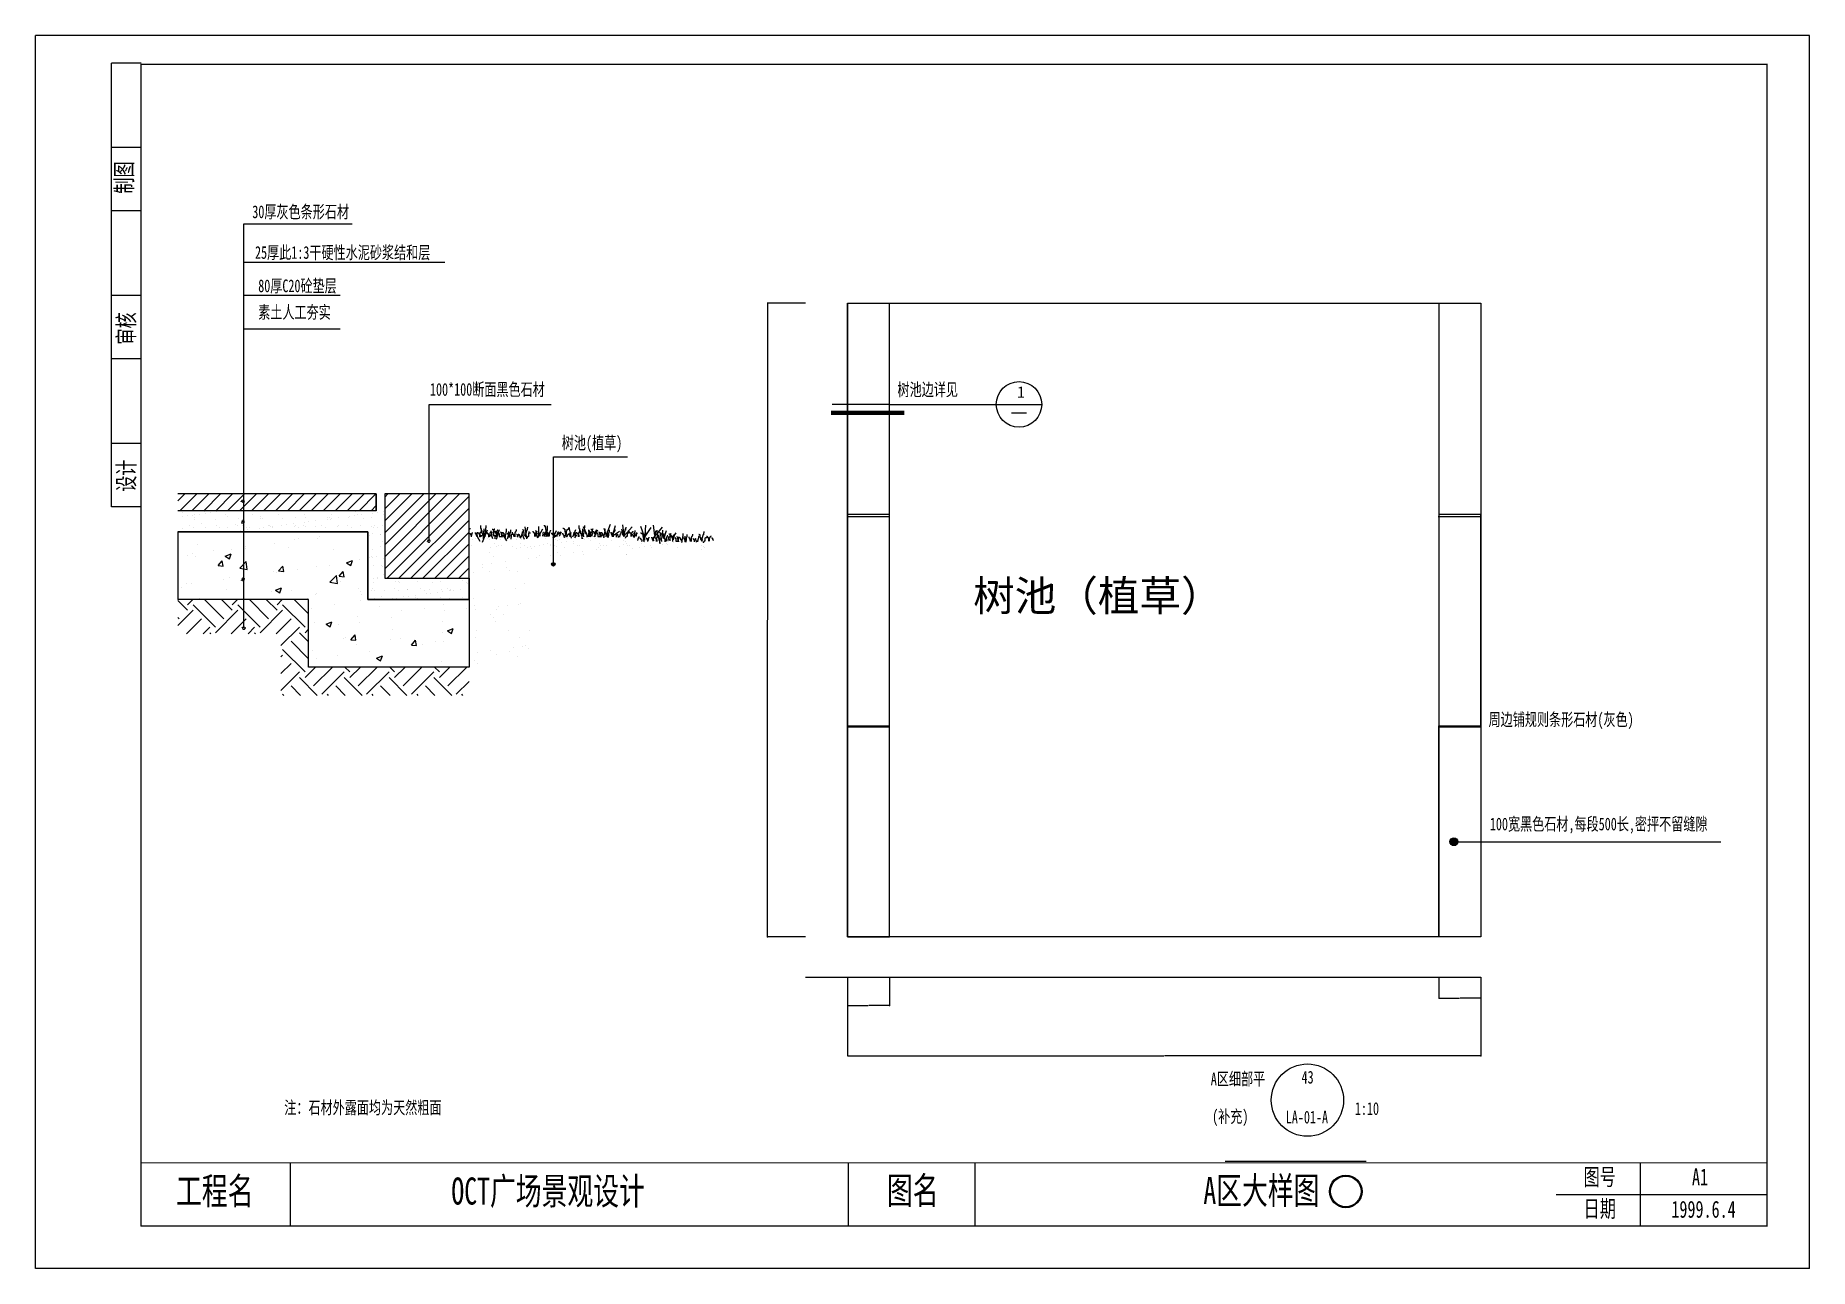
# Model space of a CAD drawing. Extents: x -15469 to 1828, y -2277 to 12005.
# Drawn here: x -2372 to 1828, y -2277 to 641 of the extents above; entities outside this region: 4.
import ezdxf

# ---------------------------------------------------------------- set-up
doc = ezdxf.new("R2010")
doc.units = 0
doc.header["$MEASUREMENT"] = 0
doc.layers.get('0').update_dxf_attribs({"linetype": 'CONTINUOUS'})
doc.layers.get('DEFPOINTS').update_dxf_attribs({"linetype": 'CONTINUOUS'})
for name, color, linetype in [('HATCH', 7, 'CONTINUOUS'), ('LAYER1', 7, 'CONTINUOUS'), ('LAYER2', 7, 'CONTINUOUS'), ('LEVEL', 2, 'CONTINUOUS'), ('STAIR', 140, 'CONTINUOUS'), ('TEXT', 41, 'CONTINUOUS'), ('TK', 1, 'CONTINUOUS'), ('TREE', 3, 'CONTINUOUS')]:
    doc.layers.add(name, color=color, linetype=linetype)
doc.styles.get("Standard").update_dxf_attribs({"font": 'simsun.ttf'})
doc.styles.add('STYLE1', font='simsun.ttf', dxfattribs={"width": 0.7})
pattern_1 = [(95, (0, 0), (2.206208, 1.8512283), [0.3, -3.3]), (40, (0, 0), (-2.5199687, 1.7350726), [0.24, -2.64]), (145.4514, (0.1839, 0.1543), (-0.313758, 3.586301), [0.2549608, -2.8045684]), (91.1842, (-0.5657, 0.5657), (3.486772, 2.550455), [0.45, -4.95]), (141.6356, (-0.275, 0.7782), (-0.111596, 5.398847), [0.382441, -4.206852]), (36.1842, (-0.5657, 0.5657), (-0.1116, 5.398847), [0.36, -3.96]), (66, (-0.1414, 0.707), (2.8270863, 0.54953), [0.3, -3.3]), (11, (-0.1414, 0.707), (-1.3628344, 2.7392337), [0.24, -2.64]), (116.4514, (0.0942, 0.753), (1.4642545, 3.2887625), [0.2549608, -2.8045684]), (82.5, (0, 0), (-0.90717274, 0.97595927), [0, -2.608, 0, -2.68, 0, -2.65]), (52.5, (0, 0), (-0.3714918, 1.8596378), [0, -1.528, 0, -2.548, 0, -1.01]), (12.5, (-0.6307, -0.6307), (1.57367267, 1.44608305), [0, -1, 0, -3.12, 0, -4.14]), (2.5, (-0.9136, -0.9136), (1.36636, 1.9326392), [0, -1.3, 0, -2.072, 0, -2.94])]

msp = doc.modelspace()

# ---------------------------------------------------------------- texts
at = {"layer": 'TEXT', "linetype": 'CONTINUOUS', "style": 'STYLE1', "width": 0.7}
for s, p in [('制图', (-2142.6, 266.8)), ('审核', (-2137.4, -90.3)), ('设计', (-2137.4, -438.7))]:
    msp.add_text(s, height=40, rotation=90, dxfattribs=at).set_placement(p)
for s, p in [('30厚灰色条形石材', (-1858.9, 209)), ('25厚此1:3干硬性水泥砂浆结和层', (-1852.5, 112.6)), ('80厚C20砼垫层', (-1844.9, 33.7)), ('素土人工夯实', (-1844.9, -28.6)), ('100*100断面黑色石材', (-1438.2, -211.4)), ('树池边详见', (-331.4, -211.7)), ('树池(植草)', (-1126.2, -337.7)), ('周边铺规则条形石材(灰色)', (1067.9, -992.5)), ('100宽黑色石材,每段500长,密抨不留缝隙', (1071, -1239.8)), ('A区细部平', (410.3, -1842.9)), ('43', (625.2, -1839)), ('注：石材外露面均为天然粗面', (-1783.3, -1910.8)), ('1:10', (751.4, -1913.2)), ('(补充)', (413.5, -1931.8)), ('LA-01-A', (587.9, -1933.5))]:
    msp.add_text(s, height=30, dxfattribs=at).set_placement(p)
at = {"layer": 'TEXT', "linetype": 'CONTINUOUS'}
for s, height, p in [('1', 27, (-48.2, -216.2)), ('树池（植草）', 72.18, (-152.4, -720.9))]:
    msp.add_text(s, height=height, dxfattribs=at).set_placement(p)
at = {"layer": 'TEXT', "linetype": 'CONTINUOUS', "char_height": 0.18, "attachment_point": 5}
for s, insert in [('\\A1;1500.0000', (-639.5, -742.2)), ('\\A1;100.0000', (1000, -1637.3)), ('\\A1;100.0625', (-400, -1654.3)), ('\\A1;1500.0625', (300, -1773.6))]:
    msp.add_mtext(s, dxfattribs=dict(at, insert=insert))
at = {"layer": 'TK', "linetype": 'CONTINUOUS', "style": 'STYLE1', "width": 0.7}
for s, height, p in [('工程名', 64, (-2039.4, -2125.4)), ('OCT广场景观设计', 64, (-1387.7, -2125.4)), ('图名', 64, (-356.3, -2124.1)), ('A区大样图', 64, (392.7, -2124.1)), ('图号', 40, (1293, -2080)), ('日期', 40, (1293, -2155.2))]:
    msp.add_text(s, height=height, dxfattribs=at).set_placement(p)
at = {"layer": 'TK', "linetype": 'CONTINUOUS', "width": 0.7}
for s, p in [('A1', (1549.5, -2080)), ('1999.6.4', (1500.7, -2156.5))]:
    msp.add_text(s, height=40, dxfattribs=at).set_placement(p)

# ---------------------------------------------------------------- hatches: boundary and pattern name
at = {"layer": 'TEXT', "linetype": 'CONTINUOUS'}
h = msp.add_hatch(dxfattribs=at)
h.set_pattern_fill('AR-CONC', color=256, scale=0.4, angle=45, style=0)
h.set_pattern_definition(pattern_1)
edge = h.paths.add_edge_path()
edge.add_arc((-1880.8, -460.5), 4.26, 0, 360)
h = msp.add_hatch(dxfattribs=at)
h.set_pattern_fill('AR-CONC', color=256, scale=0.4, angle=45, style=0)
h.set_pattern_definition(pattern_1)
edge = h.paths.add_edge_path()
edge.add_arc((-1880.8, -509.7), 4.26, 0, 360)
h = msp.add_hatch(dxfattribs=at)
h.set_pattern_fill('AR-CONC', color=256, scale=0.4, angle=45, style=0)
h.set_pattern_definition(pattern_1)
edge = h.paths.add_edge_path()
edge.add_arc((-1440.8, -555.3), 4.26, 0, 360)
h = msp.add_hatch(color=256, dxfattribs=at)
edge = h.paths.add_edge_path()
edge.add_arc((-1146.1, -610.3), 4.26, 0, 360)
h = msp.add_hatch(dxfattribs=at)
h.set_pattern_fill('AR-CONC', color=256, scale=0.4, angle=45, style=0)
h.set_pattern_definition(pattern_1)
edge = h.paths.add_edge_path()
edge.add_arc((-1880.8, -646.1), 4.26, 0, 360)
h = msp.add_hatch(dxfattribs=at)
h.set_pattern_fill('AR-CONC', color=256, scale=0.4, angle=45, style=0)
h.set_pattern_definition(pattern_1)
edge = h.paths.add_edge_path()
edge.add_arc((-1879.1, -761.5), 4.26, 0, 360)
h = msp.add_hatch(color=256, dxfattribs=at)
edge = h.paths.add_edge_path()
edge.add_arc((985.8, -1266.8), 9.3, 0, 360)
at = {"layer": 'TK', "linetype": 'CONTINUOUS'}
h = msp.add_hatch(color=256, dxfattribs=at)
edge = h.paths.add_edge_path(flags=16)
edge.add_arc((729.9, -2094.2), 36.2, 0, 360)
edge = h.paths.add_edge_path()
edge.add_arc((729.9, -2094.2), 38.6, 0, 360)

# ---------------------------------------------------------------- linework, layer by layer
for p, q in [((-1345.5, -693.4), (-1345.5, -643.4)), ((-450, -1492.2), (-350, -1492.2))]:
    msp.add_line(p, q)
msp.add_circle((985.8, -1266.8), 9.3)
at = {"layer": 'DEFPOINTS', "color": 0, "linetype": 'BYBLOCK'}
for p in [(-450, 7.8), (-450, -1492.2), (-450, -1492.2), (-450, -1492.2), (-350, -1492.2), (950, -1492.2), (1050, -1492.2), (1050, -1492.2)]:
    msp.add_point(p, dxfattribs=at)
at = {"layer": 'HATCH'}
msp.add_line((-1331, -549.7), (-1331, -549.7), dxfattribs=at)
for centre, start, end in [((-15469.3, 9327.6), 0, 90), ((-15469.3, 4156.5), 270, 0), ((-15469.3, 4156.5), 270, 360), ((-15469.3, 4156.5), 270, 0)]:
    msp.add_arc(centre, 0.5, start, end, dxfattribs=at)
at = {"layer": 'LAYER1'}
msp.add_line((-1348.3, -656.6), (-1348.3, -656.6), dxfattribs=at)
at = {"layer": 'LAYER2'}
msp.add_line((-1338.3, -552.6), (-1338.3, -552.6), dxfattribs=at)
at = {"layer": 'LEVEL'}
for p, q in [((-450, 7.8), (-450, -1492.2)), ((-450, -1492.2), (-450, 7.8)), ((-450, 7.8), (1050, 7.8)), ((-350, -1492.2), (-350, 7.8)), ((-350, 7.8), (950, 7.8)), ((950, 7.8), (950, -1492.2)), ((1050, 7.8), (1050, -1492.2)), ((-350, -252.2), (-450, -252.2)), ((-1565.5, -443.4), (-2035.5, -443.4)), ((-1565.5, -483.4), (-1565.5, -443.4)), ((-1345.5, -443.4), (-1545.5, -443.4)), ((-1545.5, -443.4), (-1545.5, -643.4)), ((-1345.5, -643.4), (-1345.5, -443.4)), ((-1565.5, -483.4), (-2035.5, -483.4)), ((-350, -492.2), (-450, -492.2)), ((-450, -497.3), (-350, -497.3)), ((-350, -992.2), (-350, -492.2)), ((948.9, -497.3), (1049, -497.3)), ((1050, -492.2), (950, -492.2)), ((1050, -992.2), (1050, -492.2)), ((-2035.5, -533.4), (-2035.5, -693.4)), ((-1585.5, -533.4), (-2035.5, -533.4)), ((-1585.5, -693.4), (-1585.5, -533.4)), ((-1539.9, -643.4), (-1345.5, -643.4)), ((-1345.5, -643.4), (-1345.5, -693.4)), ((-1725.5, -693.4), (-2035.5, -693.4)), ((-1725.5, -853.4), (-1725.5, -693.4)), ((-1345.5, -693.4), (-1585.5, -693.4)), ((-1345.5, -693.4), (-1345.5, -853.4)), ((-1345.5, -853.4), (-1725.5, -853.4)), ((-450, -1492.2), (-450, -992.2)), ((-450, -992.2), (-350, -992.2)), ((-450, -995), (-350, -995)), ((950, -1492.2), (950, -992.2)), ((950, -992.2), (1050, -992.2)), ((950.1, -995), (1050.2, -995)), ((1050, -1492.2), (-450, -1492.2))]:
    msp.add_line(p, q, dxfattribs=at)
at = {"layer": 'LEVEL', "const_width": 10}
msp.add_lwpolyline([(-488.7, -252.1), (-315.6, -252.1)], dxfattribs=at)
at = {"layer": 'STAIR'}
for p, q in [((-2035.5, -460.3), (-2018.7, -443.4)), ((-2030.4, -483.4), (-1990.4, -443.4)), ((-2002.1, -483.4), (-1962.1, -443.4)), ((-1973.8, -483.4), (-1933.8, -443.4)), ((-1945.5, -483.4), (-1905.5, -443.4)), ((-1917.3, -483.4), (-1877.3, -443.4)), ((-1889, -483.4), (-1849, -443.4)), ((-1860.7, -483.4), (-1820.7, -443.4)), ((-1832.4, -483.4), (-1792.4, -443.4)), ((-1804.1, -483.4), (-1764.1, -443.4)), ((-1775.8, -483.4), (-1735.8, -443.4)), ((-1747.6, -483.4), (-1707.6, -443.4)), ((-1719.3, -483.4), (-1679.3, -443.4)), ((-1691, -483.4), (-1651, -443.4)), ((-1662.7, -483.4), (-1622.7, -443.4)), ((-1634.4, -483.4), (-1594.4, -443.4)), ((-1606.1, -483.4), (-1566.1, -443.4)), ((-1545.5, -451.1), (-1537.8, -443.4)), ((-1545.5, -479.4), (-1509.6, -443.4)), ((-1545.5, -507.7), (-1481.3, -443.4)), ((-1545.5, -536), (-1453, -443.4)), ((-1545.5, -564.3), (-1424.7, -443.4)), ((-1545.5, -592.5), (-1396.4, -443.4)), ((-1545.5, -620.8), (-1368.1, -443.4)), ((-1539.9, -643.4), (-1345.5, -449.1)), ((-2025, -487), (-2025, -487)), ((-2023, -497.1), (-2023, -497.1)), ((-2012.6, -495.7), (-2012.6, -495.7)), ((-1999.7, -495.6), (-1999.7, -495.6)), ((-1996.3, -493.5), (-1996.3, -493.5)), ((-1996, -499), (-1996, -499)), ((-1983.8, -492.8), (-1983.8, -492.8)), ((-1970.9, -485), (-1970.9, -485)), ((-1969.2, -490), (-1969.2, -490)), ((-1958.7, -488.6), (-1958.7, -488.6)), ((-1942.5, -486.5), (-1942.5, -486.5)), ((-1921.5, -492.7), (-1921.5, -492.7)), ((-1918.6, -484.4), (-1918.6, -484.4)), ((-1918.5, -497.4), (-1918.5, -497.4)), ((-1891.5, -503.1), (-1891.5, -503.1)), ((-1867.4, -484.6), (-1867.4, -484.6)), ((-1859.2, -492.6), (-1859.2, -492.6)), ((-1839.2, -502.4), (-1839.2, -502.4)), ((-1838.5, -498), (-1838.5, -498)), ((-1834.8, -501.4), (-1834.8, -501.4)), ((-1797, -492.5), (-1797, -492.5)), ((-1788, -502.7), (-1788, -502.7)), ((-1774.6, -483.9), (-1774.6, -483.9)), ((-1757.2, -499.8), (-1757.2, -499.8)), ((-1734.7, -492.4), (-1734.7, -492.4)), ((-1734, -500.7), (-1734, -500.7)), ((-1681.7, -500.1), (-1681.7, -500.1)), ((-1681.5, -503.9), (-1681.5, -503.9)), ((-1677.2, -500.5), (-1677.2, -500.5)), ((-1673.5, -503.9), (-1673.5, -503.9)), ((-1672.4, -492.3), (-1672.4, -492.3)), ((-1671.1, -502.5), (-1671.1, -502.5)), ((-1654.9, -500.4), (-1654.9, -500.4)), ((-1630.5, -500.3), (-1630.5, -500.3)), ((-1627.7, -496.8), (-1627.7, -496.8)), ((-1617.3, -495.4), (-1617.3, -495.4)), ((-1613.4, -486.3), (-1613.4, -486.3)), ((-1610.1, -492.1), (-1610.1, -492.1)), ((-1601, -493.3), (-1601, -493.3)), ((-1596, -502.3), (-1596, -502.3)), ((-1577.8, -483.4), (-1565.5, -471.1)), ((-1576.5, -498.4), (-1576.5, -498.4)), ((-1573.9, -489.7), (-1573.9, -489.7)), ((-1563.5, -488.3), (-1563.5, -488.3)), ((-1547.8, -492), (-1547.8, -492)), ((-1547.2, -486.2), (-1547.2, -486.2)), ((-1511.6, -643.4), (-1345.5, -477.4)), ((-2023.7, -525.5), (-2023.7, -525.5)), ((-2006.5, -518.2), (-2006.5, -518.2)), ((-1998, -523.6), (-1998, -523.6)), ((-1996.7, -504.8), (-1996.7, -504.8)), ((-1978.6, -514.9), (-1978.6, -514.9)), ((-1969.7, -523.6), (-1969.7, -523.6)), ((-1958.7, -533.2), (-1958.7, -533.2)), ((-1945.6, -505.1), (-1945.6, -505.1)), ((-1944.2, -518.1), (-1944.2, -518.1)), ((-1935.7, -523.4), (-1935.7, -523.4)), ((-1917.3, -522.9), (-1917.3, -522.9)), ((-1898.6, -515.6), (-1898.6, -515.6)), ((-1896.9, -532.2), (-1896.9, -532.2)), ((-1894.9, -519), (-1894.9, -519)), ((-1886.5, -530.9), (-1886.5, -530.9)), ((-1881.9, -518), (-1881.9, -518)), ((-1873.5, -523.3), (-1873.5, -523.3)), ((-1870.2, -528.7), (-1870.2, -528.7)), ((-1866.2, -523.1), (-1866.2, -523.1)), ((-1843, -525.1), (-1843, -525.1)), ((-1832.6, -523.8), (-1832.6, -523.8)), ((-1819.6, -517.8), (-1819.6, -517.8)), ((-1817.4, -517.4), (-1817.4, -517.4)), ((-1816.4, -521.6), (-1816.4, -521.6)), ((-1812.1, -521.2), (-1812.1, -521.2)), ((-1811.2, -523.2), (-1811.2, -523.2)), ((-1789.2, -518.1), (-1789.2, -518.1)), ((-1778.8, -516.7), (-1778.8, -516.7)), ((-1762.5, -514.5), (-1762.5, -514.5)), ((-1759.8, -520.5), (-1759.8, -520.5)), ((-1757.3, -517.7), (-1757.3, -517.7)), ((-1748.9, -523.1), (-1748.9, -523.1)), ((-1737.3, -518.1), (-1737.3, -518.1)), ((-1735.4, -511), (-1735.4, -511)), ((-1733.7, -521.4), (-1733.7, -521.4)), ((-1725, -509.6), (-1725, -509.6)), ((-1708.7, -507.5), (-1708.7, -507.5)), ((-1708.6, -520.8), (-1708.6, -520.8)), ((-1699.2, -543.8), (-1699.2, -543.8)), ((-1695, -517.6), (-1695, -517.6)), ((-1686.6, -523), (-1686.6, -523)), ((-1656.1, -519.8), (-1656.1, -519.8)), ((-1654.6, -518.8), (-1654.6, -518.8)), ((-1632.8, -517.5), (-1632.8, -517.5)), ((-1624.3, -522.9), (-1624.3, -522.9)), ((-1623.4, -533.9), (-1623.4, -533.9)), ((-1602.3, -518.2), (-1602.3, -518.2)), ((-1582.6, -542.6), (-1582.6, -542.6)), ((-1576.1, -520.5), (-1576.1, -520.5)), ((-1575.2, -536.9), (-1575.2, -536.9)), ((-1572.4, -523.9), (-1572.4, -523.9)), ((-1570.5, -517.4), (-1570.5, -517.4)), ((-1562, -522.8), (-1562, -522.8)), ((-1555.4, -539.1), (-1555.4, -539.1)), ((-1555, -539.8), (-1555, -539.8)), ((-1551.1, -518.4), (-1551.1, -518.4)), ((-1545, -537.7), (-1545, -537.7)), ((-1483.3, -643.4), (-1345.5, -505.7)), ((-1455, -643.4), (-1345.5, -534)), ((-2001.3, -583.6), (-2001.3, -583.6)), ((-1987.6, -562.6), (-1987.6, -562.6)), ((-1951.3, -577), (-1951.3, -577)), ((-1923.2, -590.7), (-1909.2, -585.3)), ((-1913.2, -597.4), (-1909.2, -585.3)), ((-1909.3, -575.2), (-1909.3, -575.2)), ((-1880.8, -567.1), (-1880.8, -567.1)), ((-1875.6, -572.4), (-1875.6, -572.4)), ((-1875.5, -567.1), (-1875.5, -567.1)), ((-1806.6, -561.1), (-1806.6, -561.1)), ((-1774.1, -571.6), (-1774.1, -571.6)), ((-1758.9, -552.3), (-1758.9, -552.3)), ((-1749.2, -550.4), (-1749.2, -550.4)), ((-1705.5, -548.3), (-1705.5, -548.3)), ((-1667.3, -576.1), (-1667.3, -576.1)), ((-1574, -575.5), (-1574, -575.5)), ((-1554.3, -567.5), (-1554.3, -567.5)), ((-1549.8, -556.9), (-1549.8, -556.9)), ((-1545.9, -572.9), (-1545.9, -572.9)), ((-1426.7, -643.4), (-1345.5, -562.2)), ((-2013.1, -590.2), (-2013.1, -590.2)), ((-1992.2, -592.4), (-1992.2, -592.4)), ((-1940, -613.5), (-1930.3, -602)), ((-1940, -613.5), (-1928, -614.6)), ((-1928, -614.6), (-1930.3, -602)), ((-1923.2, -590.7), (-1913.2, -597.4)), ((-1888.7, -619.8), (-1873.1, -603.5)), ((-1888.7, -619.8), (-1870.9, -622.5)), ((-1870.9, -622.5), (-1873.1, -603.5)), ((-1809, -627.7), (-1809, -627.7)), ((-1801.8, -629.3), (-1801.8, -629.3)), ((-1796.5, -626.1), (-1786.9, -614.6)), ((-1796.5, -626.1), (-1784.6, -627.1)), ((-1784.6, -627.1), (-1786.9, -614.6)), ((-1751.8, -622.7), (-1751.8, -622.7)), ((-1708, -614.9), (-1708, -614.9)), ((-1676, -612.8), (-1676, -612.8)), ((-1653.1, -638.6), (-1643.4, -627.1)), ((-1641.1, -639.7), (-1643.4, -627.1)), ((-1635.8, -606.7), (-1621.8, -601.3)), ((-1635.8, -606.7), (-1625.8, -613.4)), ((-1625.8, -613.4), (-1621.8, -601.3)), ((-1604.1, -599.9), (-1604.1, -599.9)), ((-1580.4, -594.1), (-1580.4, -594.1)), ((-1577.8, -592.3), (-1577.8, -592.3)), ((-1574.1, -595), (-1574.1, -595)), ((-1572.7, -614), (-1572.7, -614)), ((-1564.2, -592), (-1564.2, -592)), ((-1554.2, -613.2), (-1554.2, -613.2)), ((-1550.6, -616.6), (-1550.6, -616.6)), ((-1548.6, -595.5), (-1548.6, -595.5)), ((-1398.4, -643.4), (-1345.5, -590.5)), ((-1370.2, -643.4), (-1345.5, -618.8)), ((-2026.5, -664.8), (-2026.5, -664.8)), ((-2015.6, -656.7), (-2015.6, -656.7)), ((-2003.9, -655.9), (-2003.9, -655.9)), ((-1928.1, -645.9), (-1928.1, -645.9)), ((-1919.8, -669.3), (-1919.8, -669.3)), ((-1911.7, -641.8), (-1911.7, -641.8)), ((-1803.8, -671.2), (-1789.8, -665.8)), ((-1803.8, -671.2), (-1793.9, -677.9)), ((-1793.9, -677.9), (-1789.8, -665.8)), ((-1767.2, -671.7), (-1767.2, -671.7)), ((-1675.3, -652.9), (-1659.7, -636.6)), ((-1675.3, -652.9), (-1657.5, -655.6)), ((-1657.5, -655.6), (-1659.7, -636.6)), ((-1653.1, -638.6), (-1641.1, -639.7)), ((-1650.5, -651.7), (-1650.5, -651.7)), ((-1606.5, -666.4), (-1606.5, -666.4)), ((-1584.3, -667.8), (-1584.3, -667.8)), ((-1573.4, -668.3), (-1573.4, -668.3)), ((-1572.4, -644.9), (-1572.4, -644.9)), ((-1571.4, -652.5), (-1571.4, -652.5)), ((-1569.7, -671.7), (-1569.7, -671.7)), ((-1562, -643.5), (-1562, -643.5)), ((-1561.7, -642.4), (-1561.7, -642.4)), ((-1547.3, -634), (-1547.3, -634)), ((-1545.7, -641.3), (-1545.7, -641.3)), ((-1522, -667.6), (-1522, -667.6)), ((-1519.1, -651.9), (-1519.1, -651.9)), ((-1513.2, -650.8), (-1513.2, -650.8)), ((-1509.6, -654.1), (-1509.6, -654.1)), ((-1492.2, -670.1), (-1492.2, -670.1)), ((-1492, -670.6), (-1492, -670.6)), ((-1467.9, -652.1), (-1467.9, -652.1)), ((-1459.7, -667.5), (-1459.7, -667.5)), ((-1439.7, -669.9), (-1439.7, -669.9)), ((-1432, -652.5), (-1432, -652.5)), ((-1413.9, -650.2), (-1413.9, -650.2)), ((-1412.1, -670.8), (-1412.1, -670.8)), ((-1397.5, -667.4), (-1397.5, -667.4)), ((-1388.5, -670.2), (-1388.5, -670.2)), ((-1382, -671.6), (-1382, -671.6)), ((-1365.8, -669.4), (-1365.8, -669.4)), ((-1361.6, -649.5), (-1361.6, -649.5)), ((-1352, -653.2), (-1352, -653.2)), ((-2012.4, -719.2), (-2035.5, -696.1)), ((-2012.4, -705.9), (-2000, -693.4)), ((-1946.2, -758.9), (-1999.2, -705.9)), ((-1984.4, -691.6), (-1984.4, -691.6)), ((-1926.3, -739.1), (-1971.9, -693.4)), ((-1906.4, -719.2), (-1932.1, -693.4)), ((-1906.4, -705.9), (-1893.9, -693.4)), ((-1840.1, -758.9), (-1893.1, -705.9)), ((-1883.8, -691.7), (-1883.8, -691.7)), ((-1820.2, -739.1), (-1865.8, -693.4)), ((-1800.3, -719.2), (-1826, -693.4)), ((-1813, -673.8), (-1813, -673.8)), ((-1800.3, -705.9), (-1787.8, -693.4)), ((-1734, -758.9), (-1787.1, -705.9)), ((-1725.5, -727.7), (-1759.8, -693.4)), ((-1728.6, -691.6), (-1728.6, -691.6)), ((-1710.4, -681.4), (-1710.4, -681.4)), ((-1706.2, -678.3), (-1706.2, -678.3)), ((-1664.1, -705.2), (-1664.1, -705.2)), ((-1602.6, -695.6), (-1602.6, -695.6)), ((-1602.3, -675), (-1602.3, -675)), ((-1599.5, -682.8), (-1599.5, -682.8)), ((-1575.9, -673.1), (-1575.9, -673.1)), ((-1570.2, -691.1), (-1570.2, -691.1)), ((-1557.3, -709.7), (-1557.3, -709.7)), ((-1552.3, -687.6), (-1552.3, -687.6)), ((-1546.1, -672.6), (-1546.1, -672.6)), ((-1545.5, -692.5), (-1545.5, -692.5)), ((-1543.5, -692.8), (-1543.5, -692.8)), ((-1527.3, -690.7), (-1527.3, -690.7)), ((-1517.8, -690.4), (-1517.8, -690.4)), ((-1513.6, -673), (-1513.6, -673)), ((-1507.1, -693.4), (-1506.4, -693.9)), ((-1506.4, -693.9), (-1506.3, -693.4)), ((-1500.1, -687.1), (-1500.1, -687.1)), ((-1489.7, -685.8), (-1489.7, -685.8)), ((-1483.2, -692.4), (-1483.2, -692.4)), ((-1473.4, -683.6), (-1473.4, -683.6)), ((-1472.3, -688.3), (-1472.3, -688.3)), ((-1468.6, -691.7), (-1468.6, -691.7)), ((-1466.7, -690.6), (-1466.7, -690.6)), ((-1451.3, -672.9), (-1451.3, -672.9)), ((-1446.3, -680), (-1446.3, -680)), ((-1435.9, -678.7), (-1435.9, -678.7)), ((-1420.9, -692.2), (-1420.9, -692.2)), ((-1419.6, -676.5), (-1419.6, -676.5)), ((-1412.6, -688.7), (-1412.6, -688.7)), ((-1408.4, -674.1), (-1408.4, -674.1)), ((-1405.3, -706.1), (-1405.3, -706.1)), ((-1392.4, -673), (-1392.4, -673)), ((-1391, -690.1), (-1391, -690.1)), ((-1389, -672.8), (-1389, -672.8)), ((-1360.3, -688), (-1360.3, -688)), ((-1358.7, -692.1), (-1358.7, -692.1)), ((-2035.5, -755.5), (-1999.2, -719.2)), ((-2032.3, -739.1), (-2035.5, -735.9)), ((-2014.7, -774.5), (-1979.3, -739.1)), ((-1946.2, -772.2), (-1893.1, -719.2)), ((-1908.6, -774.5), (-1873.2, -739.1)), ((-1840.1, -772.2), (-1787.1, -719.2)), ((-1802.6, -774.5), (-1767.2, -739.1)), ((-1719.3, -715.6), (-1719.3, -715.6)), ((-1712.8, -748), (-1712.8, -748)), ((-1684.4, -751.7), (-1670.4, -746.3)), ((-1684.4, -751.7), (-1674.5, -758.4)), ((-1674.5, -758.4), (-1670.4, -746.3)), ((-1654.9, -753.9), (-1654.9, -753.9)), ((-1609, -733), (-1609, -733)), ((-1604.9, -747.3), (-1604.9, -747.3)), ((-1529.1, -737.3), (-1529.1, -737.3)), ((-1506.3, -718.9), (-1506.3, -718.9)), ((-1450.5, -714.2), (-1450.5, -714.2)), ((-1409.6, -745.5), (-1409.6, -745.5)), ((-1402.8, -720.7), (-1402.8, -720.7)), ((-1352.7, -714.1), (-1352.7, -714.1)), ((-1974.9, -774.5), (-1959.4, -758.9)), ((-1957.2, -774.5), (-1959.4, -772.2)), ((-1868.9, -774.5), (-1853.3, -758.9)), ((-1851.1, -774.5), (-1853.3, -772.2)), ((-1791, -802.6), (-1747.3, -758.9)), ((-1725.5, -833.7), (-1767.2, -792.1)), ((-1725.5, -794), (-1747.3, -772.2)), ((-1734, -772.2), (-1725.5, -763.7)), ((-1642.9, -785.6), (-1642.9, -785.6)), ((-1639.3, -784.5), (-1639.3, -784.5)), ((-1625.3, -789.1), (-1615.7, -777.6)), ((-1625.3, -789.1), (-1613.4, -790.1)), ((-1613.4, -790.1), (-1615.7, -777.6)), ((-1532.5, -789), (-1532.5, -789)), ((-1526.2, -765.6), (-1526.2, -765.6)), ((-1508.7, -785.5), (-1508.7, -785.5)), ((-1481.9, -801.6), (-1472.2, -790.1)), ((-1469.9, -802.7), (-1472.2, -790.1)), ((-1425.7, -793.5), (-1425.7, -793.5)), ((-1407.7, -772.7), (-1407.7, -772.7)), ((-1405.4, -793), (-1405.4, -793)), ((-1397, -767.7), (-1383, -762.3)), ((-1397, -767.7), (-1387, -774.4)), ((-1387.1, -774.4), (-1383, -762.3)), ((-1791, -829.2), (-1787.1, -825.2)), ((-1734, -865), (-1787.1, -812)), ((-1715.3, -814.6), (-1715.3, -814.6)), ((-1707.6, -832.8), (-1707.6, -832.8)), ((-1657.5, -826.2), (-1657.5, -826.2)), ((-1611.4, -799.6), (-1611.4, -799.6)), ((-1581.7, -816.2), (-1581.7, -816.2)), ((-1565, -832.2), (-1551, -826.9)), ((-1565, -832.2), (-1555.1, -838.9)), ((-1555.1, -838.9), (-1551, -826.8)), ((-1481.9, -801.6), (-1469.9, -802.7)), ((-1455.4, -799.6), (-1455.4, -799.6)), ((-1410.1, -839.3), (-1410.1, -839.3)), ((-1791, -868.9), (-1767.2, -845.1)), ((-1791, -908.7), (-1747.3, -865)), ((-1705.1, -920.5), (-1747.3, -878.3)), ((-1734, -878.3), (-1709.2, -853.4)), ((-1714.1, -898.2), (-1669.4, -853.4)), ((-1694.3, -918), (-1641.2, -865)), ((-1599, -920.5), (-1641.2, -878.3)), ((-1628, -865), (-1639.5, -853.4)), ((-1628, -878.3), (-1603.1, -853.4)), ((-1608.1, -898.2), (-1563.4, -853.4)), ((-1588.2, -918), (-1535.2, -865)), ((-1493, -920.5), (-1535.2, -878.3)), ((-1521.9, -865), (-1533.5, -853.4)), ((-1521.9, -878.3), (-1497.1, -853.4)), ((-1502, -898.2), (-1457.3, -853.4)), ((-1482.1, -918), (-1429.1, -865)), ((-1386.9, -920.5), (-1429.1, -878.3)), ((-1415.8, -865), (-1427.4, -853.4)), ((-1415.8, -878.3), (-1391, -853.4)), ((-1395.9, -898.2), (-1351.2, -853.4)), ((-1784.6, -920.5), (-1787.1, -918)), ((-1744.9, -920.5), (-1767.2, -898.2)), ((-1678.6, -920.5), (-1681, -918)), ((-1638.8, -920.5), (-1661.1, -898.2)), ((-1572.5, -920.5), (-1574.9, -918)), ((-1532.7, -920.5), (-1555, -898.2)), ((-1466.4, -920.5), (-1468.9, -918)), ((-1426.7, -920.5), (-1449, -898.2)), ((-1376.1, -918), (-1345.8, -887.8)), ((-1360.4, -920.5), (-1362.8, -918))]:
    msp.add_line(p, q, dxfattribs=at)
at = {"layer": 'TEXT', "linetype": 'CONTINUOUS'}
for p, q in [((-1879.3, -760.9), (-1879.3, 195.6)), ((-1879.3, 195.6), (-1622.5, 195.6)), ((-1879.3, 104.6), (-1402.7, 104.6)), ((-1880.4, 26.9), (-1650.5, 26.9)), ((-549.3, 7.8), (-639.6, 7.8)), ((-639.5, 7.6), (-639.5, -742)), ((-1880.4, -53.1), (-1650.5, -53.1)), ((-1440.2, -555), (-1440.2, -231.9)), ((-1440.2, -231.9), (-1151.4, -231.9)), ((-450, -232.2), (-486.4, -232.2)), ((-350, -232.2), (-450, -232.2)), ((-350, -232.2), (10.2, -232.2)), ((-61.7, -252.1), (-25.8, -252.1)), ((-1146.1, -610.3), (-1146.1, -356.2)), ((-1146.1, -356.2), (-970.9, -356.2)), ((-1565.5, -443.4), (-1565.5, -483.4)), ((-1565.5, -483.4), (-1605.5, -483.4)), ((-2035.5, -533.4), (-1585.5, -533.4)), ((-1585.5, -533.4), (-1585.5, -693.4)), ((-1545.5, -643.4), (-1345.5, -643.4)), ((-1585.5, -693.4), (-1345.5, -693.4)), ((-639.5, -1492), (-639.5, -742.4)), ((985.8, -1266.8), (1617.5, -1266.8)), ((-549.3, -1492.2), (-639.6, -1492.2)), ((-549.3, -1587.5), (1050, -1587.5)), ((-450, -1587.5), (-450, -1773.8)), ((-450, -1587.5), (-450, -1654.5)), ((-350, -1587.5), (-350, -1654.5)), ((950, -1587.5), (950, -1637.5)), ((1050, -1587.5), (1050, -1773.8)), ((1050, -1587.5), (1050, -1637.5)), ((950.2, -1637.3), (999.4, -1637.3)), ((1049.8, -1637.3), (1000.6, -1637.3)), ((-449.9, -1654.3), (-400.7, -1654.3)), ((-350.2, -1654.3), (-399.4, -1654.3)), ((-449.9, -1773.6), (299.3, -1773.6)), ((1049.8, -1773.6), (300.7, -1773.6)), ((444.1, -2022.8), (778.4, -2022.8))]:
    msp.add_line(p, q, dxfattribs=at)
for centre, radius in [((-43.7, -231.9), 53.8), ((-1146.1, -610.3), 4.26), ((639.1, -1878.3), 85.6)]:
    msp.add_circle(centre, radius, dxfattribs=at)
for p in [(-639.5, -1492.2), (1050, -1637.3), (-350, -1654.3), (1050, -1773.6)]:
    msp.add_point(p, dxfattribs=at)
for points in [[(-639.5, 7.6), (-639.4, 7.6), (-639.5, 7.8)], [(-639.5, -1492), (-639.4, -1492), (-639.5, -1492.2)], [(950.2, -1637.2), (950.2, -1637.3), (950, -1637.3)], [(1049.8, -1637.2), (1049.8, -1637.3), (1050, -1637.3)], [(-449.9, -1654.3), (-449.9, -1654.3), (-450, -1654.3)], [(-350.2, -1654.3), (-350.2, -1654.3), (-350, -1654.3)], [(-449.9, -1773.6), (-449.9, -1773.6), (-450, -1773.6)], [(1049.8, -1773.6), (1049.8, -1773.6), (1050, -1773.6)]]:
    msp.add_solid(points, dxfattribs=at)
at = {"layer": 'TK', "linetype": 'CONTINUOUS'}
for p, q in [((-2372.2, -2276.7), (-2372.2, 641.1)), ((1827.8, 641.1), (-2372.2, 641.1)), ((1827.8, -2276.7), (1827.8, 641.1)), ((-2192.2, -474.1), (-2192.2, 575.9)), ((-2122.3, 575.9), (-2192.2, 575.9)), ((-2122.2, -2176.7), (-2122.2, 573.3)), ((-2122.2, 573.3), (1727.8, 573.3)), ((1727.8, -2176.7), (1727.8, 573.3)), ((-2122.3, 375.9), (-2192.2, 375.9)), ((-2122.3, 225.9), (-2192.2, 225.9)), ((-2122.3, 25.9), (-2192.2, 25.9)), ((-2122.3, -124.1), (-2192.2, -124.1)), ((-2122.3, -324.1), (-2192.2, -324.1)), ((-2122.3, -474.1), (-2192.2, -474.1)), ((-1769.2, -2026.7), (-1769.2, -2176.7)), ((-447.2, -2176.7), (-447.2, -2026.7)), ((-147.2, -2176.7), (-147.2, -2026.7)), ((1427.8, -2176.7), (1427.8, -2026.7)), ((1227.8, -2101.7), (1727.8, -2101.7)), ((1727.8, -2176.7), (-2122.2, -2176.7)), ((1827.8, -2276.7), (-2372.2, -2276.7))]:
    msp.add_line(p, q, dxfattribs=at)
at = {"layer": 'TK', "linetype": 'CONTINUOUS', "const_width": 2.5}
for points in [[(-2122.2, 573.3), (-2122.2, -2176.7), (1727.8, -2176.7), (1727.8, 573.3), (-2122.2, 573.3)], [(-2122.2, -2026.7), (1727.8, -2026.7)]]:
    msp.add_lwpolyline(points, dxfattribs=at)
at = {"layer": 'TK', "linetype": 'CONTINUOUS'}
for radius in [38.6, 36.2]:
    msp.add_circle((729.9, -2094.2), radius, dxfattribs=at)
at = {"layer": 'TREE', "linetype": 'CONTINUOUS'}
for p, q in [((-1344, -527), (-1344, -526.2)), ((-1344, -526.2), (-1343.2, -526.2)), ((-1344, -537.8), (-1342.3, -537.8)), ((-1343.2, -526.2), (-1343.2, -524.6)), ((-1342.3, -537.8), (-1342.3, -540.3)), ((-1342.3, -540.3), (-1340.7, -540.3)), ((-1340.7, -540.3), (-1340.7, -545.3)), ((-1339.8, -543.7), (-1339.8, -542)), ((-1339.8, -542), (-1339, -542)), ((-1339, -542), (-1339, -538.7)), ((-1339, -538.7), (-1338.2, -538.7)), ((-1338.2, -538.7), (-1338.2, -537)), ((-1338.2, -537), (-1337.3, -537)), ((-1337.3, -537), (-1337.3, -535.4)), ((-1332.3, -536.2), (-1329.8, -536.2)), ((-1330.6, -537.6), (-1320.6, -555.4)), ((-1329.8, -536.2), (-1329.8, -540.3)), ((-1329.8, -540.3), (-1328.2, -540.3)), ((-1328.2, -540.3), (-1328.2, -544.5)), ((-1326.5, -537), (-1327.4, -537)), ((-1327.4, -537), (-1327.4, -542)), ((-1327.4, -542), (-1326.5, -542)), ((-1325.7, -536.2), (-1326.5, -536.2)), ((-1326.5, -536.2), (-1326.5, -537)), ((-1326.5, -542), (-1326.5, -543.7)), ((-1325.7, -534.5), (-1325.7, -536.2)), ((-1324.9, -536.2), (-1323.2, -536.2)), ((-1323.2, -536.2), (-1323.2, -537)), ((-1323.2, -537), (-1321.5, -537)), ((-1322, -539.8), (-1320.6, -546.1)), ((-1321.5, -537), (-1321.5, -539.5)), ((-1321.5, -539.5), (-1320.7, -539.5)), ((-1320.7, -539.5), (-1320.7, -545.3)), ((-1319, -536.2), (-1319.9, -536.2)), ((-1319.9, -536.2), (-1319.9, -541.2)), ((-1319.9, -541.2), (-1319, -541.2)), ((-1319, -518.7), (-1319, -525.4)), ((-1319, -525.4), (-1317.4, -525.4)), ((-1318.2, -534.5), (-1319, -534.5)), ((-1319, -534.5), (-1319, -536.2)), ((-1319, -541.2), (-1319, -545.3)), ((-1317.4, -532.9), (-1318.2, -532.9)), ((-1318.2, -532.9), (-1318.2, -534.5)), ((-1317.4, -525.4), (-1317.4, -530.4)), ((-1316.5, -529.5), (-1317.4, -529.5)), ((-1317.4, -529.5), (-1317.4, -532.9)), ((-1317.4, -530.4), (-1315.7, -530.4)), ((-1317.1, -541.2), (-1317.1, -544.7)), ((-1315.7, -530.4), (-1315.7, -537)), ((-1315.7, -537), (-1314, -537)), ((-1314.2, -558.2), (-1302.2, -528.4)), ((-1314, -537), (-1314, -542)), ((-1314, -542), (-1312.4, -542)), ((-1312.4, -542), (-1312.4, -548.6)), ((-1310.7, -532), (-1311.5, -532)), ((-1311.5, -532), (-1311.5, -539.5)), ((-1311.5, -539.5), (-1310.7, -539.5)), ((-1310.7, -526.2), (-1310.7, -532)), ((-1310.7, -539.5), (-1310.7, -540.3)), ((-1308.2, -538.7), (-1309, -538.7)), ((-1309, -538.7), (-1309, -542.8)), ((-1309, -542.8), (-1308.2, -542.8)), ((-1307.4, -537), (-1308.2, -537)), ((-1308.2, -537), (-1308.2, -538.7)), ((-1308.2, -542.8), (-1308.2, -545.3)), ((-1306.5, -530.4), (-1307.4, -530.4)), ((-1307.4, -530.4), (-1307.4, -537)), ((-1305.7, -523.7), (-1306.5, -523.7)), ((-1306.5, -523.7), (-1306.5, -530.4)), ((-1305.7, -518.7), (-1305.7, -523.7)), ((-1304.1, -535.4), (-1303.2, -535.4)), ((-1303.2, -535.4), (-1303.2, -537.8)), ((-1303.2, -537.8), (-1300.7, -537.8)), ((-1300.7, -537.8), (-1300.7, -539.5)), ((-1300.7, -539.5), (-1299.9, -539.5)), ((-1299.9, -539.5), (-1299.9, -546.2)), ((-1296.6, -543.7), (-1297.4, -543.7)), ((-1297.4, -543.7), (-1297.4, -545.3)), ((-1295.7, -536.2), (-1296.6, -536.2)), ((-1296.6, -536.2), (-1296.6, -543.7)), ((-1294.9, -535.4), (-1295.7, -535.4)), ((-1295.7, -535.4), (-1295.7, -536.2)), ((-1294.1, -533.7), (-1294.9, -533.7)), ((-1294.9, -533.7), (-1294.9, -535.4)), ((-1293.2, -532), (-1294.1, -532)), ((-1294.1, -532), (-1294.1, -533.7)), ((-1292.4, -540.3), (-1293.2, -540.3)), ((-1293.2, -540.3), (-1293.2, -542.8)), ((-1293.2, -542.8), (-1292.4, -542.8)), ((-1292.9, -541.9), (-1290.1, -549)), ((-1291.6, -536.2), (-1292.4, -536.2)), ((-1292.4, -536.2), (-1292.4, -540.3)), ((-1291.6, -533.7), (-1291.6, -536.2)), ((-1290.7, -527), (-1289.1, -527)), ((-1289.1, -527), (-1289.1, -528.7)), ((-1289.1, -528.7), (-1288.2, -528.7)), ((-1288.2, -528.7), (-1288.2, -531.2)), ((-1288.2, -531.2), (-1287.4, -531.2)), ((-1287.4, -535.4), (-1288.2, -535.4)), ((-1288.2, -535.4), (-1288.2, -543.7)), ((-1288.2, -542), (-1288.2, -539.5)), ((-1288.2, -539.5), (-1287.4, -539.5)), ((-1287.4, -531.2), (-1287.4, -532.9)), ((-1287.4, -539.5), (-1287.4, -532)), ((-1287.4, -532), (-1286.6, -532)), ((-1287.4, -532.9), (-1286.6, -532.9)), ((-1286.6, -533.7), (-1287.4, -533.7)), ((-1287.4, -533.7), (-1287.4, -535.4)), ((-1286.6, -532), (-1286.6, -528.7)), ((-1286.6, -528.7), (-1285.7, -528.7)), ((-1286.6, -532.9), (-1286.6, -533.7)), ((-1285.7, -528.7), (-1285.7, -526.2)), ((-1285.7, -526.2), (-1284.9, -526.2)), ((-1285.1, -541.2), (-1284.4, -549.7)), ((-1284.9, -532), (-1284.9, -533.7)), ((-1284.9, -533.7), (-1283.3, -533.7)), ((-1283.3, -533.7), (-1283.3, -537)), ((-1283.3, -537), (-1282.4, -537)), ((-1282.4, -537), (-1282.4, -537.8)), ((-1282.4, -537.8), (-1281.6, -537.8)), ((-1281.6, -537.8), (-1281.6, -545.3)), ((-1278.7, -544), (-1281.5, -531.3)), ((-1280.8, -551.1), (-1273.7, -527.7)), ((-1279.1, -532), (-1279.9, -532)), ((-1279.9, -532), (-1279.9, -541.2)), ((-1278.3, -530.4), (-1279.1, -530.4)), ((-1279.1, -530.4), (-1279.1, -532)), ((-1277.4, -529.5), (-1278.3, -529.5)), ((-1278.3, -529.5), (-1278.3, -530.4)), ((-1277.4, -535.4), (-1276.6, -535.4)), ((-1276.6, -535.4), (-1276.6, -537.8)), ((-1276.6, -537.8), (-1274.1, -537.8)), ((-1274.1, -537.8), (-1274.1, -544.5)), ((-1274.1, -544.5), (-1267.4, -544.5)), ((-1271.6, -533.7), (-1271.6, -534.5)), ((-1271.6, -534.5), (-1270.8, -534.5)), ((-1270.8, -534.5), (-1270.8, -536.2)), ((-1270.8, -536.2), (-1269.9, -536.2)), ((-1269.9, -536.2), (-1269.9, -539.5)), ((-1269.9, -539.5), (-1269.1, -539.5)), ((-1269.1, -544.5), (-1269.9, -544.5)), ((-1269.9, -544.5), (-1269.9, -546.2)), ((-1269.1, -539.5), (-1269.1, -544.5)), ((-1267.4, -546.2), (-1267.4, -535.4)), ((-1267.4, -535.4), (-1266.6, -535.4)), ((-1267.4, -544.5), (-1267.4, -546.2)), ((-1266.6, -535.4), (-1266.6, -534.5)), ((-1266.6, -535.4), (-1264.9, -535.4)), ((-1265.9, -540.5), (-1256.7, -554.7)), ((-1264.9, -535.4), (-1264.9, -537)), ((-1264.9, -537), (-1263.3, -537)), ((-1263.3, -537), (-1263.3, -539.5)), ((-1263.3, -539.5), (-1261.6, -539.5)), ((-1261.6, -539.5), (-1261.6, -544.5)), ((-1259.1, -540.3), (-1260, -540.3)), ((-1260, -540.3), (-1260, -547)), ((-1258.3, -538.7), (-1259.1, -538.7)), ((-1259.1, -538.7), (-1259.1, -540.3)), ((-1257.5, -533.7), (-1258.3, -533.7)), ((-1258.3, -533.7), (-1258.3, -538.7)), ((-1257.5, -526.2), (-1257.5, -533.7)), ((-1255.8, -537), (-1255, -537)), ((-1255, -537), (-1255, -537.8)), ((-1255, -537.8), (-1254.1, -537.8)), ((-1254.6, -549.7), (-1250.3, -534.1)), ((-1254.1, -537.8), (-1254.1, -540.3)), ((-1254.1, -540.3), (-1253.3, -540.3)), ((-1253.3, -540.3), (-1253.3, -542)), ((-1253.3, -542), (-1252.5, -542)), ((-1252.5, -532.9), (-1252.5, -541.2)), ((-1252.5, -541.2), (-1251.6, -541.2)), ((-1252.5, -542), (-1252.5, -546.2)), ((-1251.6, -541.2), (-1251.6, -547)), ((-1249.1, -542.8), (-1250, -542.8)), ((-1250, -542.8), (-1250, -547)), ((-1248.3, -536.2), (-1249.1, -536.2)), ((-1249.1, -536.2), (-1249.1, -542.8)), ((-1247.5, -534.5), (-1248.3, -534.5)), ((-1248.3, -534.5), (-1248.3, -536.2)), ((-1247.5, -528.7), (-1247.5, -534.5)), ((-1246, -551.1), (-1244.6, -538.3)), ((-1243.3, -534.5), (-1243.3, -537)), ((-1243.3, -537), (-1242.5, -537)), ((-1242.5, -537), (-1242.5, -538.7)), ((-1242.5, -538.7), (-1240.8, -538.7)), ((-1240.8, -538.7), (-1240.8, -542.8)), ((-1240.8, -542.8), (-1240, -542.8)), ((-1240, -542.8), (-1240, -545.3)), ((-1236.7, -535.4), (-1237.5, -535.4)), ((-1237.5, -535.4), (-1237.5, -545.3)), ((-1235.8, -534.5), (-1236.7, -534.5)), ((-1236.7, -534.5), (-1236.7, -535.4)), ((-1235, -532.9), (-1235.8, -532.9)), ((-1235.8, -532.9), (-1235.8, -534.5)), ((-1234.2, -531.2), (-1235, -531.2)), ((-1235, -531.2), (-1235, -532.9)), ((-1234.2, -527.9), (-1234.2, -531.2)), ((-1233.3, -538.7), (-1232.5, -538.7)), ((-1232.5, -538.7), (-1232.5, -539.5)), ((-1232.5, -539.5), (-1231.7, -539.5)), ((-1231.7, -539.5), (-1231.7, -540.3)), ((-1231.7, -540.3), (-1230.8, -540.3)), ((-1231.1, -545.4), (-1230.4, -539.8)), ((-1230.8, -540.3), (-1230.8, -546.2)), ((-1229.2, -538.7), (-1227.5, -538.7)), ((-1227.5, -538.7), (-1227.5, -542)), ((-1227.5, -542), (-1226.7, -542)), ((-1226.8, -539.8), (-1224, -548.3)), ((-1226.7, -542), (-1226.7, -543.7)), ((-1226.7, -543.7), (-1225.8, -543.7)), ((-1225.8, -543.7), (-1225.8, -547)), ((-1221.7, -542.8), (-1222.5, -542.8)), ((-1222.5, -542.8), (-1222.5, -546.2)), ((-1220.8, -539.5), (-1221.7, -539.5)), ((-1221.7, -539.5), (-1221.7, -542.8)), ((-1220, -537.8), (-1220.8, -537.8)), ((-1220.8, -537.8), (-1220.8, -539.5)), ((-1220, -533.7), (-1220, -537.8)), ((-1219.2, -533.7), (-1220, -533.7)), ((-1219.7, -539.8), (-1215.5, -551.1)), ((-1219.2, -527.9), (-1218.4, -527.9)), ((-1218.4, -527.9), (-1218.4, -528.7)), ((-1218.4, -528.7), (-1216.7, -528.7)), ((-1216.7, -528.7), (-1216.7, -535.4)), ((-1216.7, -535.4), (-1215.9, -535.4)), ((-1215.9, -535.4), (-1215.9, -540.3)), ((-1215.9, -540.3), (-1214.2, -540.3)), ((-1214.2, -540.3), (-1214.2, -542)), ((-1214.2, -542), (-1212.5, -542)), ((-1209.1, -549.7), (-1212.6, -521.3)), ((-1211.7, -537.8), (-1212.5, -537.8)), ((-1212.5, -537.8), (-1212.5, -540.3)), ((-1212.5, -540.3), (-1211.7, -540.3)), ((-1212.5, -542), (-1212.5, -545.3)), ((-1210.9, -535.4), (-1211.7, -535.4)), ((-1211.7, -535.4), (-1211.7, -537.8)), ((-1211.7, -540.3), (-1211.7, -542)), ((-1210, -532), (-1210.9, -532)), ((-1210.9, -532), (-1210.9, -535.4)), ((-1208.4, -529.5), (-1210, -529.5)), ((-1210, -529.5), (-1210, -532)), ((-1207.5, -524.6), (-1208.4, -524.6)), ((-1208.4, -524.6), (-1208.4, -529.5)), ((-1207.5, -522.1), (-1207.5, -524.6)), ((-1206.7, -545.3), (-1207.5, -545.3)), ((-1207.5, -545.3), (-1207.5, -546.2)), ((-1205, -544.5), (-1206.7, -544.5)), ((-1206.7, -544.5), (-1206.7, -545.3)), ((-1203.4, -537.8), (-1205, -537.8)), ((-1205, -537.8), (-1205, -544.5)), ((-1204.8, -545.4), (-1203.4, -532.7)), ((-1203.4, -537), (-1203.4, -537.8)), ((-1200, -537), (-1203.4, -537)), ((-1195.5, -532.9), (-1193.9, -532.9)), ((-1193.9, -532.9), (-1193.9, -534.5)), ((-1193.9, -534.5), (-1193, -534.5)), ((-1193, -534.5), (-1193, -535.4)), ((-1193, -535.4), (-1192.2, -535.4)), ((-1192.2, -535.4), (-1192.2, -536.2)), ((-1192.2, -536.2), (-1191.4, -536.2)), ((-1191.4, -536.2), (-1191.4, -537.8)), ((-1191.4, -537.8), (-1190.5, -537.8)), ((-1190.5, -537.8), (-1190.5, -544.5)), ((-1188, -544.5), (-1188, -536.2)), ((-1188, -536.2), (-1187.2, -536.2)), ((-1182.8, -548.3), (-1187.8, -530.5)), ((-1187.2, -536.2), (-1187.2, -534.5)), ((-1187.2, -534.5), (-1186.4, -534.5)), ((-1186.4, -534.5), (-1186.4, -533.7)), ((-1186.4, -533.7), (-1185.6, -533.7)), ((-1185.6, -533.7), (-1185.6, -532.9)), ((-1185.6, -532.9), (-1184.7, -532.9)), ((-1184.7, -532.9), (-1184.7, -532)), ((-1183.9, -537), (-1182.2, -537)), ((-1182.2, -537), (-1182.2, -537.8)), ((-1182.2, -537.8), (-1181.4, -537.8)), ((-1182.1, -546.1), (-1171.4, -526.3)), ((-1181.4, -537.8), (-1181.4, -540.3)), ((-1181.4, -540.3), (-1180.6, -540.3)), ((-1180.7, -542.6), (-1180.7, -520.6)), ((-1180.6, -540.3), (-1180.6, -541.2)), ((-1180.6, -541.2), (-1179.7, -541.2)), ((-1179.7, -541.2), (-1179.7, -542.8)), ((-1178.1, -542.8), (-1177.2, -542.8)), ((-1177.2, -542.8), (-1177.2, -536.2)), ((-1177.2, -536.2), (-1176.4, -536.2)), ((-1176.4, -536.2), (-1176.4, -535.4)), ((-1176.4, -535.4), (-1175.6, -535.4)), ((-1175.6, -535.4), (-1175.6, -534.5)), ((-1171.4, -541.2), (-1172.2, -541.2)), ((-1172.2, -541.2), (-1172.2, -543.7)), ((-1171.4, -536.2), (-1171.4, -541.2)), ((-1170.6, -536.2), (-1171.4, -536.2)), ((-1169.7, -535.4), (-1170.6, -535.4)), ((-1170.6, -535.4), (-1170.6, -536.2)), ((-1168.1, -540.3), (-1168.9, -540.3)), ((-1168.9, -540.3), (-1168.9, -541.2)), ((-1168.9, -541.2), (-1168.1, -541.2)), ((-1168.1, -517.9), (-1168.1, -519.6)), ((-1168.1, -519.6), (-1165.6, -519.6)), ((-1167.2, -539.5), (-1168.1, -539.5)), ((-1168.1, -539.5), (-1168.1, -540.3)), ((-1168.1, -541.2), (-1168.1, -544.5)), ((-1166.4, -536.2), (-1167.2, -536.2)), ((-1167.2, -536.2), (-1167.2, -539.5)), ((-1162.2, -544), (-1166.5, -536.2)), ((-1165.6, -535.4), (-1166.4, -535.4)), ((-1166.4, -535.4), (-1166.4, -536.2)), ((-1165.6, -519.6), (-1165.6, -522.9)), ((-1165.6, -522.9), (-1164.8, -522.9)), ((-1165.6, -534.5), (-1165.6, -535.4)), ((-1164.8, -522.9), (-1164.8, -527.9)), ((-1164.8, -527.9), (-1163.9, -527.9)), ((-1163.9, -527.9), (-1163.9, -545.3)), ((-1161.4, -532), (-1162.3, -532)), ((-1162.3, -532), (-1162.3, -535.4)), ((-1162.3, -535.4), (-1161.4, -535.4)), ((-1159.3, -539.8), (-1162.2, -544)), ((-1160.6, -530.4), (-1161.4, -530.4)), ((-1161.4, -530.4), (-1161.4, -532)), ((-1161.4, -533.7), (-1160.6, -533.7)), ((-1161.4, -535.4), (-1161.4, -539.5)), ((-1160.6, -519.6), (-1160.6, -530.4)), ((-1160.6, -533.7), (-1160.6, -534.5)), ((-1160.6, -534.5), (-1159.8, -534.5)), ((-1159.8, -534.5), (-1159.8, -536.2)), ((-1159.8, -536.2), (-1158.9, -536.2)), ((-1159.3, -544.7), (-1159.3, -539.8)), ((-1158.9, -536.2), (-1158.9, -537)), ((-1158.9, -537), (-1158.1, -537)), ((-1158.1, -537), (-1158.1, -542)), ((-1158.1, -542), (-1157.3, -542)), ((-1157.3, -542), (-1157.3, -544.5)), ((-1155.6, -543.7), (-1155.6, -536.2)), ((-1155.6, -536.2), (-1154.8, -536.2)), ((-1154.8, -536.2), (-1154.8, -534.5)), ((-1154.8, -534.5), (-1153.9, -534.5)), ((-1153.9, -534.5), (-1153.9, -532)), ((-1153.9, -532), (-1153.1, -532)), ((-1153.1, -532), (-1153.1, -530.4)), ((-1153.1, -530.4), (-1152.3, -530.4)), ((-1152.3, -530.4), (-1152.3, -529.5)), ((-1143, -546.1), (-1151.5, -536.9)), ((-1150.6, -537), (-1148.1, -537)), ((-1148.1, -537), (-1148.1, -537.8)), ((-1148.1, -537.8), (-1147.3, -537.8)), ((-1147.3, -537.8), (-1147.3, -538.7)), ((-1147.3, -538.7), (-1146.4, -538.7)), ((-1146.6, -547.6), (-1138.7, -530.5)), ((-1146.4, -536.2), (-1144.8, -536.2)), ((-1146.4, -538.7), (-1146.4, -544.5)), ((-1146.4, -544.5), (-1145.6, -544.5)), ((-1145.6, -544.5), (-1145.6, -545.3)), ((-1144.8, -536.2), (-1144.8, -537)), ((-1144.8, -537), (-1143.9, -537)), ((-1144.4, -546.1), (-1128.1, -533.4)), ((-1143.9, -537), (-1143.9, -537.8)), ((-1143.9, -537.8), (-1143.1, -537.8)), ((-1143.1, -537.8), (-1143.1, -541.2)), ((-1143.1, -541.2), (-1142.3, -541.2)), ((-1142.3, -541.2), (-1142.3, -542.8)), ((-1142.3, -542.8), (-1141.5, -542.8)), ((-1141.5, -542.8), (-1141.5, -543.7)), ((-1141.5, -543.7), (-1140.6, -543.7)), ((-1137.3, -539.5), (-1138.1, -539.5)), ((-1138.1, -539.5), (-1138.1, -544.5)), ((-1136.5, -537.8), (-1137.3, -537.8)), ((-1137.3, -537.8), (-1137.3, -539.5)), ((-1134.8, -535.4), (-1136.5, -535.4)), ((-1136.5, -535.4), (-1136.5, -537.8)), ((-1134, -534.5), (-1134.8, -534.5)), ((-1134.8, -534.5), (-1134.8, -535.4)), ((-1134, -533.7), (-1134, -534.5)), ((-1131.5, -542.8), (-1132.3, -542.8)), ((-1132.3, -542.8), (-1132.3, -543.7)), ((-1130.6, -541.2), (-1131.5, -541.2)), ((-1131.5, -541.2), (-1131.5, -542.8)), ((-1129, -538.7), (-1130.6, -538.7)), ((-1130.6, -538.7), (-1130.6, -541.2)), ((-1127.3, -535.4), (-1129, -535.4)), ((-1129, -535.4), (-1129, -538.7)), ((-1127.3, -534.5), (-1127.3, -535.4)), ((-1125.6, -537.8), (-1124, -537.8)), ((-1124, -524.6), (-1122.3, -524.6)), ((-1124, -537.8), (-1124, -539.5)), ((-1124, -539.5), (-1123.1, -539.5)), ((-1123.1, -539.5), (-1123.1, -540.3)), ((-1123.1, -540.3), (-1121.5, -540.3)), ((-1122.3, -524.6), (-1122.3, -525.4)), ((-1122.3, -525.4), (-1120.7, -525.4)), ((-1121.5, -540.3), (-1121.5, -541.2)), ((-1121.5, -541.2), (-1120.7, -541.2)), ((-1120.7, -544.5), (-1121.5, -544.5)), ((-1121.5, -544.5), (-1121.5, -545.3)), ((-1119.6, -547.6), (-1121, -541.2)), ((-1120.7, -525.4), (-1120.7, -527)), ((-1120.7, -527), (-1119, -527)), ((-1120.7, -541.2), (-1120.7, -544.5)), ((-1119, -527), (-1119, -533.7)), ((-1119, -533.7), (-1118.2, -533.7)), ((-1118.2, -533.7), (-1118.2, -537.8)), ((-1118.2, -537.8), (-1117.3, -537.8)), ((-1116, -544), (-1117.4, -536.2)), ((-1117.3, -537.8), (-1117.3, -542.8)), ((-1117.3, -542.8), (-1116.5, -542.8)), ((-1116.5, -542.8), (-1116.5, -546.2)), ((-1115.7, -546.2), (-1115.7, -539.5)), ((-1115.7, -539.5), (-1114.8, -539.5)), ((-1114.8, -539.5), (-1114.8, -531.2)), ((-1114.8, -531.2), (-1114, -531.2)), ((-1114.6, -545.4), (-1110.3, -538.3)), ((-1114, -531.2), (-1114, -530.4)), ((-1114, -530.4), (-1113.2, -530.4)), ((-1113.2, -530.4), (-1113.2, -527.9)), ((-1113.2, -527.9), (-1112.3, -527.9)), ((-1112.3, -527.9), (-1112.3, -527)), ((-1112.3, -527), (-1110.7, -527)), ((-1110.7, -527), (-1110.7, -526.2)), ((-1110.7, -526.2), (-1109.8, -526.2)), ((-1110.7, -537.8), (-1109, -537.8)), ((-1109.8, -526.2), (-1109.8, -524.6)), ((-1109, -537.8), (-1109, -540.3)), ((-1109, -540.3), (-1107.3, -540.3)), ((-1103.2, -548.3), (-1108.9, -522.7)), ((-1107.3, -540.3), (-1107.3, -545.3)), ((-1106.5, -543.7), (-1106.5, -542)), ((-1106.5, -542), (-1105.7, -542)), ((-1105.7, -542), (-1105.7, -538.7)), ((-1105.7, -538.7), (-1104.8, -538.7)), ((-1104.8, -538.7), (-1104.8, -537)), ((-1104.8, -537), (-1104, -537)), ((-1104, -537), (-1104, -535.4)), ((-1100.4, -545.4), (-1092.6, -527.7)), ((-1099, -536.2), (-1096.5, -536.2)), ((-1096.5, -536.2), (-1096.5, -540.3)), ((-1096.5, -540.3), (-1094.9, -540.3)), ((-1095.4, -547.6), (-1090.4, -540.5)), ((-1094.9, -540.3), (-1094.9, -544.5)), ((-1093.2, -537), (-1094, -537)), ((-1094, -537), (-1094, -542)), ((-1094, -542), (-1093.2, -542)), ((-1092.4, -536.2), (-1093.2, -536.2)), ((-1093.2, -536.2), (-1093.2, -537)), ((-1093.2, -542), (-1093.2, -543.7)), ((-1092.4, -534.5), (-1092.4, -536.2)), ((-1091.5, -536.2), (-1089.9, -536.2)), ((-1089.9, -536.2), (-1089.9, -537)), ((-1089.9, -537), (-1088.2, -537)), ((-1088.2, -537), (-1088.2, -539.5)), ((-1088.2, -539.5), (-1087.4, -539.5)), ((-1087.4, -539.5), (-1087.4, -545.3)), ((-1085.7, -536.2), (-1086.5, -536.2)), ((-1086.5, -536.2), (-1086.5, -541.2)), ((-1086.5, -541.2), (-1085.7, -541.2)), ((-1085.7, -518.7), (-1085.7, -525.4)), ((-1085.7, -525.4), (-1084, -525.4)), ((-1084.9, -534.5), (-1085.7, -534.5)), ((-1085.7, -534.5), (-1085.7, -536.2)), ((-1085.7, -541.2), (-1085.7, -545.3)), ((-1084, -532.9), (-1084.9, -532.9)), ((-1084.9, -532.9), (-1084.9, -534.5)), ((-1084, -525.4), (-1084, -530.4)), ((-1083.2, -529.5), (-1084, -529.5)), ((-1084, -529.5), (-1084, -532.9)), ((-1084, -530.4), (-1082.4, -530.4)), ((-1082.4, -530.4), (-1082.4, -537)), ((-1082.4, -537), (-1080.7, -537)), ((-1080.7, -537), (-1080.7, -542)), ((-1080.7, -542), (-1079.1, -542)), ((-1079.1, -542), (-1079.1, -548.6)), ((-1077.4, -532), (-1078.2, -532)), ((-1078.2, -532), (-1078.2, -539.5)), ((-1078.2, -539.5), (-1077.4, -539.5)), ((-1077.4, -526.2), (-1077.4, -532)), ((-1077.4, -539.5), (-1077.4, -540.3)), ((-1074.9, -538.7), (-1075.7, -538.7)), ((-1075.7, -538.7), (-1075.7, -542.8)), ((-1075.7, -542.8), (-1074.9, -542.8)), ((-1074.1, -537), (-1074.9, -537)), ((-1074.9, -537), (-1074.9, -538.7)), ((-1074.9, -542.8), (-1074.9, -545.3)), ((-1063.4, -546.1), (-1074.8, -521.3)), ((-1073.2, -530.4), (-1074.1, -530.4)), ((-1074.1, -530.4), (-1074.1, -537)), ((-1072.4, -523.7), (-1073.2, -523.7)), ((-1073.2, -523.7), (-1073.2, -530.4)), ((-1072.4, -518.7), (-1072.4, -523.7)), ((-1070.7, -535.4), (-1069.9, -535.4)), ((-1069.9, -535.4), (-1069.9, -537.8)), ((-1069.9, -537.8), (-1067.4, -537.8)), ((-1067.4, -537.8), (-1067.4, -539.5)), ((-1067.4, -539.5), (-1066.6, -539.5)), ((-1066.6, -539.5), (-1066.6, -546.2)), ((-1063.2, -543.7), (-1064.1, -543.7)), ((-1064.1, -543.7), (-1064.1, -545.3)), ((-1062.4, -536.2), (-1063.2, -536.2)), ((-1063.2, -536.2), (-1063.2, -543.7)), ((-1061.6, -535.4), (-1062.4, -535.4)), ((-1062.4, -535.4), (-1062.4, -536.2)), ((-1060.6, -545.4), (-1062, -529.1)), ((-1060.7, -533.7), (-1061.6, -533.7)), ((-1061.6, -533.7), (-1061.6, -535.4)), ((-1059.9, -532), (-1060.7, -532)), ((-1060.7, -532), (-1060.7, -533.7)), ((-1059.1, -540.3), (-1059.9, -540.3)), ((-1059.9, -540.3), (-1059.9, -542.8)), ((-1059.9, -542.8), (-1059.1, -542.8)), ((-1059.2, -545.4), (-1052.1, -536.9)), ((-1058.2, -536.2), (-1059.1, -536.2)), ((-1059.1, -536.2), (-1059.1, -540.3)), ((-1058.2, -533.7), (-1058.2, -536.2)), ((-1057.4, -527), (-1055.8, -527)), ((-1055.8, -527), (-1055.8, -528.7)), ((-1055.8, -528.7), (-1054.9, -528.7)), ((-1054.9, -528.7), (-1054.9, -531.2)), ((-1054.9, -531.2), (-1054.1, -531.2)), ((-1054.1, -535.4), (-1054.9, -535.4)), ((-1054.9, -535.4), (-1054.9, -543.7)), ((-1054.9, -542), (-1054.9, -539.5)), ((-1054.9, -539.5), (-1054.1, -539.5)), ((-1054.1, -531.2), (-1054.1, -532.9)), ((-1054.1, -539.5), (-1054.1, -532)), ((-1054.1, -532), (-1053.3, -532)), ((-1054.1, -532.9), (-1053.3, -532.9)), ((-1053.3, -533.7), (-1054.1, -533.7)), ((-1054.1, -533.7), (-1054.1, -535.4)), ((-1053.3, -532), (-1053.3, -528.7)), ((-1053.3, -528.7), (-1052.4, -528.7)), ((-1053.3, -532.9), (-1053.3, -533.7)), ((-1052.4, -528.7), (-1052.4, -526.2)), ((-1052.4, -526.2), (-1051.6, -526.2)), ((-1051.6, -532), (-1051.6, -533.7)), ((-1051.6, -533.7), (-1049.9, -533.7)), ((-1049.9, -533.7), (-1049.9, -537)), ((-1049.9, -537), (-1049.1, -537)), ((-1049.2, -545.4), (-1040.7, -528.4)), ((-1049.1, -537), (-1049.1, -537.8)), ((-1049.1, -537.8), (-1048.3, -537.8)), ((-1048.3, -537.8), (-1048.3, -545.3)), ((-1045.8, -532), (-1046.6, -532)), ((-1046.6, -532), (-1046.6, -541.2)), ((-1044.9, -530.4), (-1045.8, -530.4)), ((-1045.8, -530.4), (-1045.8, -532)), ((-1044.1, -529.5), (-1044.9, -529.5)), ((-1044.9, -529.5), (-1044.9, -530.4)), ((-1044.1, -535.4), (-1043.3, -535.4)), ((-1043.3, -535.4), (-1043.3, -537.8)), ((-1043.3, -537.8), (-1040.8, -537.8)), ((-1040.8, -537.8), (-1040.8, -544.5)), ((-1040.8, -544.5), (-1034.1, -544.5)), ((-1038.3, -533.7), (-1038.3, -534.5)), ((-1038.3, -534.5), (-1037.4, -534.5)), ((-1037.4, -534.5), (-1037.4, -536.2)), ((-1037.4, -536.2), (-1036.6, -536.2)), ((-1036.6, -536.2), (-1036.6, -539.5)), ((-1036.6, -539.5), (-1035.8, -539.5)), ((-1035.8, -544.5), (-1036.6, -544.5)), ((-1036.6, -544.5), (-1036.6, -546.2)), ((-1035.8, -539.5), (-1035.8, -544.5)), ((-1034.1, -546.2), (-1034.1, -535.4)), ((-1034.1, -535.4), (-1033.3, -535.4)), ((-1034.1, -544.5), (-1034.1, -546.2)), ((-1032.2, -543.3), (-1033.6, -536.9)), ((-1033.6, -544.7), (-1027.9, -539.1)), ((-1033.3, -535.4), (-1033.3, -534.5)), ((-1033.3, -535.4), (-1031.6, -535.4)), ((-1031.6, -535.4), (-1031.6, -537)), ((-1031.6, -537), (-1030, -537)), ((-1030, -537), (-1030, -539.5)), ((-1030, -539.5), (-1028.3, -539.5)), ((-1028.3, -539.5), (-1028.3, -544.5)), ((-1025.8, -540.3), (-1026.6, -540.3)), ((-1026.6, -540.3), (-1026.6, -547)), ((-1020.1, -541.9), (-1025.8, -525.6)), ((-1025, -538.7), (-1025.8, -538.7)), ((-1025.8, -538.7), (-1025.8, -540.3)), ((-1024.1, -533.7), (-1025, -533.7)), ((-1025, -533.7), (-1025, -538.7)), ((-1024.1, -526.2), (-1024.1, -533.7)), ((-1022.5, -537), (-1021.6, -537)), ((-1022.2, -544.7), (-1010.9, -515.7)), ((-1021.6, -537), (-1021.6, -537.8)), ((-1021.6, -537.8), (-1020.8, -537.8)), ((-1020.8, -537.8), (-1020.8, -540.3)), ((-1020.8, -540.3), (-1020, -540.3)), ((-1020, -540.3), (-1020, -542)), ((-1020, -542), (-1019.1, -542)), ((-1019.1, -532.9), (-1019.1, -541.2)), ((-1019.1, -541.2), (-1018.3, -541.2)), ((-1019.1, -542), (-1019.1, -546.2)), ((-1018.3, -541.2), (-1018.3, -547)), ((-1015.8, -542.8), (-1016.6, -542.8)), ((-1016.6, -542.8), (-1016.6, -547)), ((-1015, -536.2), (-1015.8, -536.2)), ((-1015.8, -536.2), (-1015.8, -542.8)), ((-1014.2, -534.5), (-1015, -534.5)), ((-1015, -534.5), (-1015, -536.2)), ((-1014.2, -528.7), (-1014.2, -534.5)), ((-1010, -534.5), (-1010, -537)), ((-1010, -537), (-1009.2, -537)), ((-1009.2, -537), (-1009.2, -538.7)), ((-1009.2, -538.7), (-1007.5, -538.7)), ((-1005.9, -544), (-1008, -534.8)), ((-1007.5, -538.7), (-1007.5, -542.8)), ((-1007.5, -542.8), (-1006.7, -542.8)), ((-1006.7, -542.8), (-1006.7, -545.3)), ((-1005.9, -542.6), (-998.8, -518.5)), ((-1005.9, -543.3), (-989.5, -532)), ((-1003.3, -535.4), (-1004.2, -535.4)), ((-1004.2, -535.4), (-1004.2, -545.3)), ((-1002.5, -534.5), (-1003.3, -534.5)), ((-1003.3, -534.5), (-1003.3, -535.4)), ((-1001.7, -532.9), (-1002.5, -532.9)), ((-1002.5, -532.9), (-1002.5, -534.5)), ((-1000.8, -531.2), (-1001.7, -531.2)), ((-1001.7, -531.2), (-1001.7, -532.9)), ((-1000.8, -527.9), (-1000.8, -531.2)), ((-1000, -538.7), (-999.2, -538.7)), ((-999.2, -538.7), (-999.2, -539.5)), ((-999.2, -539.5), (-998.3, -539.5)), ((-998.3, -539.5), (-998.3, -540.3)), ((-998.3, -540.3), (-997.5, -540.3)), ((-997.5, -540.3), (-997.5, -546.2)), ((-995.8, -538.7), (-994.2, -538.7)), ((-994.2, -538.7), (-994.2, -542)), ((-994.2, -542), (-993.4, -542)), ((-993.4, -542), (-993.4, -543.7)), ((-993.4, -543.7), (-992.5, -543.7)), ((-992.5, -543.7), (-992.5, -547)), ((-988.4, -542.8), (-989.2, -542.8)), ((-989.2, -542.8), (-989.2, -546.2)), ((-987.5, -539.5), (-988.4, -539.5)), ((-988.4, -539.5), (-988.4, -542.8)), ((-986.7, -537.8), (-987.5, -537.8)), ((-987.5, -537.8), (-987.5, -539.5)), ((-985.9, -533.7), (-986.7, -533.7)), ((-986.7, -533.7), (-986.7, -537.8)), ((-985.9, -527.9), (-985, -527.9)), ((-985, -527.9), (-985, -528.7)), ((-985, -528.7), (-983.4, -528.7)), ((-983.4, -528.7), (-983.4, -535.4)), ((-983.4, -535.4), (-982.5, -535.4)), ((-982.5, -535.4), (-982.5, -540.3)), ((-982.5, -540.3), (-980.9, -540.3)), ((-978.9, -544), (-981.7, -517.1)), ((-980.9, -540.3), (-980.9, -542)), ((-980.9, -542), (-979.2, -542)), ((-979.6, -544), (-959.7, -522)), ((-979.6, -544), (-975.3, -526.3)), ((-978.4, -537.8), (-979.2, -537.8)), ((-979.2, -537.8), (-979.2, -540.3)), ((-979.2, -540.3), (-978.4, -540.3)), ((-979.2, -542), (-979.2, -545.3)), ((-977.5, -535.4), (-978.4, -535.4)), ((-978.4, -535.4), (-978.4, -537.8)), ((-978.4, -540.3), (-978.4, -542)), ((-976.7, -532), (-977.5, -532)), ((-977.5, -532), (-977.5, -535.4)), ((-975, -529.5), (-976.7, -529.5)), ((-976.7, -529.5), (-976.7, -532)), ((-974.2, -524.6), (-975, -524.6)), ((-975, -524.6), (-975, -529.5)), ((-974.2, -522.1), (-974.2, -524.6)), ((-973.4, -545.3), (-974.2, -545.3)), ((-974.2, -545.3), (-974.2, -546.2)), ((-971.7, -544.5), (-973.4, -544.5)), ((-973.4, -544.5), (-973.4, -545.3)), ((-970.1, -537.8), (-971.7, -537.8)), ((-971.7, -537.8), (-971.7, -544.5)), ((-966.7, -537), (-970.1, -537)), ((-970.1, -537), (-970.1, -537.8)), ((-968, -532.9), (-966.3, -532.9)), ((-966.3, -532.9), (-966.3, -534.5)), ((-966.3, -534.5), (-965.5, -534.5)), ((-965.5, -534.5), (-965.5, -535.4)), ((-965.5, -535.4), (-964.6, -535.4)), ((-964.6, -535.4), (-964.6, -536.2)), ((-964.6, -536.2), (-963.8, -536.2)), ((-963.8, -536.2), (-963.8, -537.8)), ((-963.8, -537.8), (-963, -537.8)), ((-963, -537.8), (-963, -544.5)), ((-960.5, -544.5), (-960.5, -536.2)), ((-960.5, -536.2), (-959.6, -536.2)), ((-959.6, -536.2), (-959.6, -534.5)), ((-959.6, -534.5), (-958.8, -534.5)), ((-958.8, -534.5), (-958.8, -533.7)), ((-958.8, -533.7), (-958, -533.7)), ((-954.7, -546.9), (-958.3, -539.1)), ((-958, -533.7), (-958, -532.9)), ((-958, -532.9), (-957.1, -532.9)), ((-957.1, -532.9), (-957.1, -532)), ((-956.3, -537), (-954.6, -537)), ((-955.4, -546.9), (-946.9, -536.9)), ((-954.6, -537), (-954.6, -537.8)), ((-954.6, -537.8), (-953.8, -537.8)), ((-954, -544.7), (-952.6, -530.5)), ((-953.8, -537.8), (-953.8, -540.3)), ((-953.8, -540.3), (-953, -540.3)), ((-953, -540.3), (-953, -541.2)), ((-953, -541.2), (-952.1, -541.2)), ((-952.1, -541.2), (-952.1, -542.8)), ((-950.5, -542.8), (-949.6, -542.8)), ((-949.6, -542.8), (-949.6, -536.2)), ((-949.6, -536.2), (-948.8, -536.2)), ((-948.8, -536.2), (-948.8, -535.4)), ((-942.9, -545.5), (-942.9, -546.3)), ((-939.6, -535.5), (-937.9, -535.5)), ((-931.1, -542.6), (-939, -520.6)), ((-937.9, -535.5), (-937.9, -536.3)), ((-937.9, -536.3), (-936.3, -536.3)), ((-936.3, -536.3), (-936.3, -538)), ((-936.3, -538), (-934.6, -538)), ((-934.6, -538), (-934.6, -544.6)), ((-934.6, -544.6), (-933.8, -544.6)), ((-933.8, -544.6), (-933.8, -548.8)), ((-930.4, -546.9), (-914.8, -523.5)), ((-930.4, -550.5), (-930.4, -542.1)), ((-930.4, -542.1), (-929.6, -542.1)), ((-929.7, -553.2), (-927.6, -517.8)), ((-929.6, -542.1), (-929.6, -541.3)), ((-929.6, -541.3), (-928.8, -541.3)), ((-928.8, -541.3), (-928.8, -538.8)), ((-928.8, -538.8), (-927.9, -538.8)), ((-927.9, -538.8), (-927.9, -538)), ((-927.9, -538), (-926.3, -538)), ((-926.3, -538), (-926.3, -537.2)), ((-926.3, -537.2), (-925.4, -537.2)), ((-925.4, -537.2), (-925.4, -535.5)), ((-906.3, -541.9), (-909.1, -517.8)), ((-909.1, -548.3), (-887.8, -522.7)), ((-908, -545.5), (-908, -547.1)), ((-904.9, -543.3), (-903.4, -531.3)), ((-901.3, -529.7), (-901.3, -536.3)), ((-901.3, -536.3), (-899.7, -536.3)), ((-900.5, -545.5), (-901.3, -545.5)), ((-901.3, -545.5), (-901.3, -547.1)), ((-899.7, -543.8), (-900.5, -543.8)), ((-900.5, -543.8), (-900.5, -545.5)), ((-899.7, -536.3), (-899.7, -541.3)), ((-898.8, -540.5), (-899.7, -540.5)), ((-899.7, -540.5), (-899.7, -543.8)), ((-899.7, -541.3), (-898, -541.3)), ((-898, -541.3), (-898, -548)), ((-885, -545.4), (-894.9, -534.1)), ((-893, -543), (-893.8, -543)), ((-893.8, -543), (-893.8, -550.5)), ((-893, -537.2), (-893, -543)), ((-888.8, -541.3), (-889.7, -541.3)), ((-889.7, -541.3), (-889.7, -548)), ((-888, -534.7), (-888.8, -534.7)), ((-888.8, -534.7), (-888.8, -541.3)), ((-888, -529.7), (-888, -534.7)), ((-885, -546.9), (-885, -537.6)), ((-883.5, -547.6), (-877.9, -530.5)), ((-876.4, -544.6), (-877.2, -544.6)), ((-877.2, -544.6), (-877.2, -546.3)), ((-875.5, -543), (-876.4, -543)), ((-876.4, -543), (-876.4, -544.6)), ((-873.9, -544.6), (-873.9, -547.1)), ((-873, -538), (-871.4, -538)), ((-871.4, -538), (-871.4, -539.7)), ((-871.4, -539.7), (-870.5, -539.7)), ((-870.5, -539.7), (-870.5, -542.1)), ((-870.5, -542.1), (-869.7, -542.1)), ((-869.7, -542.1), (-869.7, -543.8)), ((-869.7, -550.5), (-869.7, -543)), ((-869.7, -543), (-868.9, -543)), ((-869.7, -543.8), (-868.9, -543.8)), ((-868.9, -544.6), (-869.7, -544.6)), ((-869.7, -544.6), (-869.7, -546.3)), ((-868.9, -543), (-868.9, -539.7)), ((-868.9, -539.7), (-868, -539.7)), ((-868.9, -543.8), (-868.9, -544.6)), ((-868, -539.7), (-868, -537.2)), ((-868, -537.2), (-867.2, -537.2)), ((-861.5, -547.6), (-867.9, -541.9)), ((-867.2, -543), (-867.2, -544.6)), ((-867.2, -544.6), (-865.5, -544.6)), ((-865.5, -544.6), (-865.5, -548)), ((-862.2, -546.9), (-855.8, -536.2)), ((-861.4, -543), (-862.2, -543)), ((-862.2, -543), (-862.2, -552.1)), ((-861.5, -546.9), (-861.5, -541.9)), ((-860.5, -541.3), (-861.4, -541.3)), ((-861.4, -541.3), (-861.4, -543)), ((-859.7, -540.5), (-860.5, -540.5)), ((-860.5, -540.5), (-860.5, -541.3)), ((-853.9, -544.6), (-853.9, -545.5)), ((-853.9, -545.5), (-853.1, -545.5)), ((-853.1, -545.5), (-853.1, -547.1)), ((-848.9, -546.3), (-848.9, -545.5)), ((-839.7, -544.6), (-840.6, -544.6)), ((-840.6, -544.6), (-840.6, -549.6)), ((-839.7, -537.2), (-839.7, -544.6)), ((-834.8, -543.8), (-834.8, -552.1)), ((-829.8, -545.5), (-830.6, -545.5)), ((-830.6, -545.5), (-830.6, -547.1)), ((-829.8, -539.7), (-829.8, -545.5)), ((-825.6, -545.5), (-825.6, -548)), ((-818.1, -545.5), (-818.9, -545.5)), ((-818.9, -545.5), (-818.9, -546.3)), ((-817.3, -543.8), (-818.1, -543.8)), ((-818.1, -543.8), (-818.1, -545.5)), ((-816.4, -542.1), (-817.3, -542.1)), ((-817.3, -542.1), (-817.3, -543.8)), ((-816.4, -538.8), (-816.4, -542.1)), ((-801.5, -544.6), (-802.3, -544.6)), ((-802.3, -544.6), (-802.3, -548.8)), ((-801.5, -538.8), (-800.6, -538.8)), ((-800.6, -538.8), (-800.6, -539.7)), ((-800.6, -539.7), (-799, -539.7)), ((-799, -539.7), (-799, -546.3)), ((-792.3, -543), (-793.2, -543)), ((-793.2, -543), (-793.2, -546.3)), ((-790.7, -540.5), (-792.3, -540.5)), ((-792.3, -540.5), (-792.3, -543)), ((-789.8, -535.5), (-790.7, -535.5)), ((-790.7, -535.5), (-790.7, -540.5)), ((-789.8, -533), (-789.8, -535.5)), ((-783.6, -543.8), (-781.9, -543.8)), ((-781.9, -543.8), (-781.9, -545.5)), ((-781.9, -545.5), (-781.1, -545.5)), ((-781.1, -545.5), (-781.1, -546.3)), ((-775.2, -547.1), (-775.2, -545.5)), ((-775.2, -545.5), (-774.4, -545.5)), ((-774.4, -545.5), (-774.4, -544.6)), ((-774.4, -544.6), (-773.6, -544.6)), ((-773.6, -544.6), (-773.6, -543.8)), ((-773.6, -543.8), (-772.7, -543.8)), ((-772.7, -543.8), (-772.7, -543)), ((-1339.1, -566.1), (-1339.1, -566.1)), ((-1322.3, -550.6), (-1322.3, -550.6)), ((-1312.4, -548.6), (-1310.7, -548.6)), ((-1311.5, -550.3), (-1311.5, -547.8)), ((-1310.7, -549.5), (-1311.5, -549.5)), ((-1311.5, -549.5), (-1311.5, -550.3)), ((-1310.7, -548.6), (-1310.7, -549.5)), ((-1301.6, -548.9), (-1301.6, -548.9)), ((-1297.9, -552.3), (-1297.9, -552.3)), ((-1296.2, -581.6), (-1296.2, -581.6)), ((-1295.2, -569.4), (-1295.2, -569.4)), ((-1285.2, -560.6), (-1285.2, -560.6)), ((-1280.5, -568.2), (-1280.5, -568.2)), ((-1276.8, -566), (-1276.8, -566)), ((-1271.1, -550.8), (-1271.1, -550.8)), ((-1268.4, -566.4), (-1268.4, -566.4)), ((-1260, -547), (-1260.8, -547)), ((-1260.8, -547), (-1260.8, -547.8)), ((-1242.9, -568.7), (-1242.9, -568.7)), ((-1233.7, -573.1), (-1233.7, -573.1)), ((-1233.6, -551.3), (-1233.6, -551.3)), ((-1223.3, -571.7), (-1223.3, -571.7)), ((-1223, -560.5), (-1223, -560.5)), ((-1220.4, -550.7), (-1220.4, -550.7)), ((-1217.1, -548.9), (-1217.1, -548.9)), ((-1214.5, -565.9), (-1214.5, -565.9)), ((-1208.4, -547.8), (-1209.2, -547.8)), ((-1209.2, -547.8), (-1209.2, -548.6)), ((-1207.5, -546.2), (-1208.4, -546.2)), ((-1208.4, -546.2), (-1208.4, -547.8)), ((-1207.1, -569.6), (-1207.1, -569.6)), ((-1200.5, -568.9), (-1200.5, -568.9)), ((-1196.8, -572.3), (-1196.8, -572.3)), ((-1191.7, -568.9), (-1191.7, -568.9)), ((-1179.9, -566), (-1179.9, -566)), ((-1169.5, -564.6), (-1169.5, -564.6)), ((-1164.8, -548.2), (-1164.8, -548.2)), ((-1160.7, -560.4), (-1160.7, -560.4)), ((-1153.2, -562.5), (-1153.2, -562.5)), ((-1152.2, -565.8), (-1152.2, -565.8)), ((-1143.8, -566.1), (-1143.8, -566.1)), ((-1140.4, -551.3), (-1140.4, -551.3)), ((-1137.7, -567), (-1137.7, -567)), ((-1136.7, -554.7), (-1136.7, -554.7)), ((-1136.1, -583), (-1136.1, -583)), ((-1131.3, -551.8), (-1131.3, -551.8)), ((-1126.1, -558.9), (-1126.1, -558.9)), ((-1119.3, -570.7), (-1119.3, -570.7)), ((-1115.7, -557.5), (-1115.7, -557.5)), ((-1113.6, -548.5), (-1113.6, -548.5)), ((-1099.4, -555.4), (-1099.4, -555.4)), ((-1098.4, -560.3), (-1098.4, -560.3)), ((-1098.3, -582.4), (-1098.3, -582.4)), ((-1090, -565.7), (-1090, -565.7)), ((-1085.4, -566.3), (-1085.4, -566.3)), ((-1079.1, -548.6), (-1077.4, -548.6)), ((-1078.2, -550.3), (-1078.2, -547.8)), ((-1077.4, -549.5), (-1078.2, -549.5)), ((-1078.2, -549.5), (-1078.2, -550.3)), ((-1077.5, -579.7), (-1077.5, -579.7)), ((-1077.4, -548.6), (-1077.4, -549.5)), ((-1074.8, -587.5), (-1074.8, -587.5)), ((-1072.2, -551.8), (-1072.2, -551.8)), ((-1061.8, -550.4), (-1061.8, -550.4)), ((-1059.2, -553.1), (-1059.2, -553.1)), ((-1045.6, -548.3), (-1045.6, -548.3)), ((-1044.9, -575.4), (-1044.9, -575.4)), ((-1039.3, -571.4), (-1039.3, -571.4)), ((-1036.1, -560.2), (-1036.1, -560.2)), ((-1035.6, -574.7), (-1035.6, -574.7)), ((-1034.2, -566.6), (-1034.2, -566.6)), ((-1027.7, -565.6), (-1027.7, -565.6)), ((-1026.6, -547), (-1027.5, -547)), ((-1027.5, -547), (-1027.5, -547.8)), ((-1019.2, -565.9), (-1019.2, -565.9)), ((-1008.5, -554.6), (-1008.5, -554.6)), ((-990.6, -568.3), (-990.6, -568.3)), ((-980.2, -564.6), (-980.2, -564.6)), ((-979.1, -553.8), (-979.1, -553.8)), ((-975, -547.8), (-975.9, -547.8)), ((-975.9, -547.8), (-975.9, -548.6)), ((-975.5, -557.2), (-975.5, -557.2)), ((-974.2, -546.2), (-975, -546.2)), ((-975, -546.2), (-975, -547.8)), ((-973.8, -560.1), (-973.8, -560.1)), ((-973.7, -586.5), (-973.7, -586.5)), ((-972.5, -588), (-972.5, -588)), ((-969.8, -565.5), (-969.8, -565.5)), ((-965.4, -565.4), (-965.4, -565.4)), ((-958.1, -573.1), (-958.1, -573.1)), ((-946.2, -552.1), (-947.1, -552.1)), ((-947.1, -552.1), (-947.1, -553.8)), ((-944.6, -549.6), (-946.2, -549.6)), ((-946.2, -549.6), (-946.2, -552.1)), ((-942.9, -546.3), (-944.6, -546.3)), ((-944.6, -546.3), (-944.6, -549.6)), ((-941.7, -569.9), (-941.7, -569.9)), ((-941.3, -548.8), (-939.6, -548.8)), ((-939.6, -548.8), (-939.6, -550.5)), ((-939.6, -550.5), (-938.8, -550.5)), ((-938.8, -550.5), (-938.8, -551.3)), ((-938.8, -551.3), (-937.1, -551.3)), ((-937.3, -561.2), (-937.3, -561.2)), ((-937.1, -551.3), (-937.1, -552.1)), ((-937.1, -552.1), (-936.3, -552.1)), ((-936.3, -555.4), (-937.1, -555.4)), ((-937.1, -555.4), (-937.1, -556.3)), ((-936.3, -552.1), (-936.3, -555.4)), ((-933.8, -548.8), (-932.9, -548.8)), ((-932.9, -548.8), (-932.9, -553.8)), ((-932.9, -553.8), (-932.1, -553.8)), ((-932.1, -553.8), (-932.1, -557.1)), ((-931.3, -557.1), (-931.3, -550.5)), ((-931.3, -550.5), (-930.4, -550.5)), ((-931.3, -568.5), (-931.3, -568.5)), ((-929.2, -559.4), (-929.2, -559.4)), ((-926.3, -548.8), (-924.6, -548.8)), ((-924.6, -548.8), (-924.6, -551.3)), ((-924.6, -551.3), (-923, -551.3)), ((-923, -551.3), (-923, -556.3)), ((-922.1, -554.6), (-922.1, -552.9)), ((-922.1, -552.9), (-921.3, -552.9)), ((-921.3, -552.9), (-921.3, -549.6)), ((-921.3, -549.6), (-920.5, -549.6)), ((-920.5, -549.6), (-920.5, -548)), ((-920.5, -548), (-919.6, -548)), ((-919.6, -548), (-919.6, -546.3)), ((-915, -566.3), (-915, -566.3)), ((-914.6, -547.1), (-912.1, -547.1)), ((-914, -571.3), (-914, -571.3)), ((-912.1, -547.1), (-912.1, -551.3)), ((-912.1, -551.3), (-910.5, -551.3)), ((-910.5, -551.3), (-910.5, -555.4)), ((-908.8, -548), (-909.6, -548)), ((-909.6, -548), (-909.6, -552.9)), ((-909.6, -552.9), (-908.8, -552.9)), ((-908, -547.1), (-908.8, -547.1)), ((-908.8, -547.1), (-908.8, -548)), ((-908.8, -552.9), (-908.8, -554.6)), ((-907.1, -547.1), (-905.5, -547.1)), ((-905.5, -547.1), (-905.5, -548)), ((-905.5, -548), (-903.8, -548)), ((-903.8, -548), (-903.8, -550.5)), ((-903.8, -550.5), (-903, -550.5)), ((-903, -550.5), (-903, -556.3)), ((-901.3, -547.1), (-902.1, -547.1)), ((-902.1, -547.1), (-902.1, -552.1)), ((-902.1, -552.1), (-901.3, -552.1)), ((-901.3, -552.1), (-901.3, -556.3)), ((-898, -548), (-896.3, -548)), ((-896.3, -548), (-896.3, -552.9)), ((-896.3, -552.9), (-894.7, -552.9)), ((-894.7, -552.9), (-894.7, -559.6)), ((-894.7, -559.6), (-893, -559.6)), ((-893.8, -550.5), (-893, -550.5)), ((-893.8, -561.3), (-893.8, -558.8)), ((-893, -560.4), (-893.8, -560.4)), ((-893.8, -560.4), (-893.8, -561.3)), ((-893, -550.5), (-893, -551.3)), ((-893, -559.6), (-893, -560.4)), ((-890.5, -549.6), (-891.3, -549.6)), ((-891.3, -549.6), (-891.3, -553.8)), ((-891.3, -553.8), (-890.5, -553.8)), ((-889.7, -548), (-890.5, -548)), ((-890.5, -548), (-890.5, -549.6)), ((-890.5, -553.8), (-890.5, -556.3)), ((-887.8, -562.8), (-887.8, -562.8)), ((-886.3, -546.3), (-885.5, -546.3)), ((-885.5, -546.3), (-885.5, -548.8)), ((-885.5, -548.8), (-883, -548.8)), ((-883, -548.8), (-883, -550.5)), ((-883, -550.5), (-882.2, -550.5)), ((-882.2, -550.5), (-882.2, -557.1)), ((-878.9, -554.6), (-879.7, -554.6)), ((-879.7, -554.6), (-879.7, -556.3)), ((-878, -547.1), (-878.9, -547.1)), ((-878.9, -547.1), (-878.9, -554.6)), ((-877.2, -546.3), (-878, -546.3)), ((-878, -546.3), (-878, -547.1)), ((-877.4, -561.4), (-877.4, -561.4)), ((-874.7, -551.3), (-875.5, -551.3)), ((-875.5, -551.3), (-875.5, -553.8)), ((-875.5, -553.8), (-874.7, -553.8)), ((-874.8, -564.1), (-874.8, -564.1)), ((-873.9, -547.1), (-874.7, -547.1)), ((-874.7, -547.1), (-874.7, -551.3)), ((-869.7, -546.3), (-870.5, -546.3)), ((-870.5, -546.3), (-870.5, -554.6)), ((-870.5, -552.9), (-870.5, -550.5)), ((-870.5, -550.5), (-869.7, -550.5)), ((-865.5, -548), (-864.7, -548)), ((-864.7, -548), (-864.7, -548.8)), ((-864.7, -548.8), (-863.9, -548.8)), ((-863.9, -548.8), (-863.9, -556.3)), ((-861.2, -559.3), (-861.2, -559.3)), ((-859.7, -546.3), (-858.9, -546.3)), ((-858.9, -546.3), (-858.9, -548.8)), ((-858.9, -548.8), (-856.4, -548.8)), ((-856.4, -548.8), (-856.4, -555.4)), ((-856.4, -555.4), (-849.7, -555.4)), ((-853.1, -547.1), (-852.2, -547.1)), ((-852.2, -547.1), (-852.2, -550.5)), ((-852.2, -550.5), (-851.4, -550.5)), ((-851.4, -555.4), (-852.2, -555.4)), ((-852.2, -555.4), (-852.2, -557.1)), ((-851.7, -571.1), (-851.7, -571.1)), ((-851.4, -550.5), (-851.4, -555.4)), ((-849.7, -557.1), (-849.7, -546.3)), ((-849.7, -546.3), (-848.9, -546.3)), ((-849.7, -555.4), (-849.7, -557.1)), ((-848.9, -546.3), (-847.2, -546.3)), ((-847.2, -546.3), (-847.2, -548)), ((-847.2, -548), (-845.6, -548)), ((-845.6, -548), (-845.6, -550.5)), ((-845.6, -550.5), (-843.9, -550.5)), ((-843.9, -550.5), (-843.9, -555.4)), ((-842.2, -557.9), (-843.1, -557.9)), ((-843.1, -557.9), (-843.1, -558.8)), ((-841.4, -551.3), (-842.2, -551.3)), ((-842.2, -551.3), (-842.2, -557.9)), ((-840.6, -549.6), (-841.4, -549.6)), ((-841.4, -549.6), (-841.4, -551.3)), ((-838.1, -548), (-837.3, -548)), ((-837.3, -548), (-837.3, -548.8)), ((-837.3, -548.8), (-836.4, -548.8)), ((-836.4, -548.8), (-836.4, -551.3)), ((-836.4, -551.3), (-835.6, -551.3)), ((-835.6, -551.3), (-835.6, -552.9)), ((-835.6, -552.9), (-834.8, -552.9)), ((-834.8, -552.1), (-833.9, -552.1)), ((-834.8, -552.9), (-834.8, -557.1)), ((-833.9, -552.1), (-833.9, -557.9)), ((-831.4, -553.8), (-832.3, -553.8)), ((-832.3, -553.8), (-832.3, -557.9)), ((-830.6, -547.1), (-831.4, -547.1)), ((-831.4, -547.1), (-831.4, -553.8)), ((-825.6, -548), (-824.8, -548)), ((-824.8, -548), (-824.8, -549.6)), ((-824.8, -549.6), (-823.1, -549.6)), ((-823.1, -549.6), (-823.1, -553.8)), ((-823.1, -553.8), (-822.3, -553.8)), ((-822.3, -553.8), (-822.3, -556.3)), ((-819.8, -546.3), (-819.8, -556.3)), ((-818.9, -546.3), (-819.8, -546.3)), ((-815.6, -549.6), (-814.8, -549.6)), ((-814.8, -549.6), (-814.8, -550.5)), ((-814.8, -550.5), (-814, -550.5)), ((-814, -550.5), (-814, -551.3)), ((-814, -551.3), (-813.1, -551.3)), ((-813.1, -551.3), (-813.1, -557.1)), ((-811.5, -549.6), (-809.8, -549.6)), ((-809.8, -549.6), (-809.8, -552.9)), ((-809.8, -552.9), (-809, -552.9)), ((-809, -552.9), (-809, -554.6)), ((-809, -554.6), (-808.1, -554.6)), ((-808.1, -554.6), (-808.1, -557.9)), ((-804, -553.8), (-804.8, -553.8)), ((-804.8, -553.8), (-804.8, -557.1)), ((-803.1, -550.5), (-804, -550.5)), ((-804, -550.5), (-804, -553.8)), ((-802.3, -548.8), (-803.1, -548.8)), ((-803.1, -548.8), (-803.1, -550.5)), ((-799, -546.3), (-798.1, -546.3)), ((-798.1, -546.3), (-798.1, -551.3)), ((-798.1, -551.3), (-796.5, -551.3)), ((-796.5, -551.3), (-796.5, -552.9)), ((-796.5, -552.9), (-794.8, -552.9)), ((-795.8, -575.6), (-795.8, -575.6)), ((-794, -548.8), (-794.8, -548.8)), ((-794.8, -548.8), (-794.8, -551.3)), ((-794.8, -551.3), (-794, -551.3)), ((-794.8, -552.9), (-794.8, -556.3)), ((-794.8, -564.7), (-794.8, -564.7)), ((-793.2, -546.3), (-794, -546.3)), ((-794, -546.3), (-794, -548.8)), ((-794, -551.3), (-794, -552.9)), ((-790.7, -558.8), (-791.5, -558.8)), ((-791.5, -558.8), (-791.5, -559.6)), ((-791.1, -568.1), (-791.1, -568.1)), ((-789.8, -557.1), (-790.7, -557.1)), ((-790.7, -557.1), (-790.7, -558.8)), ((-789, -556.3), (-789.8, -556.3)), ((-789.8, -556.3), (-789.8, -557.1)), ((-789.4, -571), (-789.4, -571)), ((-787.3, -555.4), (-789, -555.4)), ((-789, -555.4), (-789, -556.3)), ((-785.7, -548.8), (-787.3, -548.8)), ((-787.3, -548.8), (-787.3, -555.4)), ((-782.3, -548), (-785.7, -548)), ((-785.7, -548), (-785.7, -548.8)), ((-781.1, -546.3), (-780.2, -546.3)), ((-780.2, -546.3), (-780.2, -547.1)), ((-780.2, -547.1), (-779.4, -547.1)), ((-779.4, -547.1), (-779.4, -548.8)), ((-779.4, -548.8), (-778.6, -548.8)), ((-778.6, -548.8), (-778.6, -555.4)), ((-776.1, -555.4), (-776.1, -547.1)), ((-776.1, -547.1), (-775.2, -547.1)), ((-771.9, -548), (-770.2, -548)), ((-770.2, -548), (-770.2, -548.8)), ((-770.2, -548.8), (-769.4, -548.8)), ((-769.4, -548.8), (-769.4, -551.3)), ((-769.4, -551.3), (-768.6, -551.3)), ((-768.6, -551.3), (-768.6, -552.1)), ((-768.6, -552.1), (-767.8, -552.1)), ((-767.8, -552.1), (-767.8, -553.8)), ((-1335.8, -629.7), (-1335.8, -629.7)), ((-1313.6, -610.8), (-1313.6, -610.8)), ((-1313.6, -617.1), (-1313.6, -617.1)), ((-1296.8, -627.9), (-1296.8, -627.9)), ((-1292.8, -608.1), (-1292.8, -608.1)), ((-1287.5, -592.7), (-1287.5, -592.7)), ((-1260.3, -603.8), (-1260.3, -603.8)), ((-1256.4, -618.1), (-1256.4, -618.1)), ((-1249, -624.9), (-1249, -624.9)), ((-1231.1, -628.4), (-1231.1, -628.4)), ((-1205.9, -596.6), (-1205.9, -596.6)), ((-1185.1, -593.9), (-1185.1, -593.9)), ((-1179.5, -588.8), (-1179.5, -588.8)), ((-1152.6, -589.6), (-1152.6, -589.6)), ((-1128.7, -589.8), (-1128.7, -589.8)), ((-1285, -669.8), (-1285, -669.8)), ((-1236, -666.5), (-1236, -666.5)), ((-1214.2, -656.7), (-1214.2, -656.7)), ((-1334.4, -691.9), (-1334.4, -691.9)), ((-1333.2, -706.8), (-1333.2, -706.8)), ((-1276.7, -709.5), (-1276.7, -709.5)), ((-1255.9, -706.8), (-1255.9, -706.8)), ((-1228.5, -705.4), (-1228.5, -705.4)), ((-1223.4, -702.5), (-1223.4, -702.5)), ((-1331.1, -716.7), (-1331.1, -716.7)), ((-1294.6, -728.3), (-1294.6, -728.3)), ((-1287.3, -735.1), (-1287.3, -735.1)), ((-1282.5, -746.8), (-1282.5, -746.8)), ((-1281.3, -717.3), (-1281.3, -717.3)), ((-1264.5, -728), (-1264.5, -728)), ((-1330.7, -783.8), (-1330.7, -783.8)), ((-1328.3, -766.9), (-1328.3, -766.9)), ((-1252.5, -767), (-1252.5, -767)), ((-1226, -782.5), (-1226, -782.5)), ((-1203.7, -766.7), (-1203.7, -766.7)), ((-1332.9, -838.6), (-1332.9, -838.6)), ((-1326.7, -819.6), (-1326.7, -819.6)), ((-1294.2, -815.4), (-1294.2, -815.4)), ((-1280, -823.9), (-1280, -823.9)), ((-1249, -817.4), (-1249, -817.4)), ((-1239.9, -808.2), (-1239.9, -808.2)), ((-1232.2, -828.2), (-1232.2, -828.2)), ((-1219, -805.5), (-1219, -805.5)), ((-1212.6, -803.5), (-1212.6, -803.5)), ((-1205.3, -810.2), (-1205.3, -810.2)), ((-1325.5, -845.3), (-1325.5, -845.3))]:
    msp.add_line(p, q, dxfattribs=at)

msp.set_redraw_order([(e.dxf.handle, doc.entitydb.next_handle()) for e in msp.query("TEXT MTEXT ATTDEF DIMENSION ARC_DIMENSION")])  # texts and dimensions are drawn at this point

doc.saveas('drawing.dxf')
